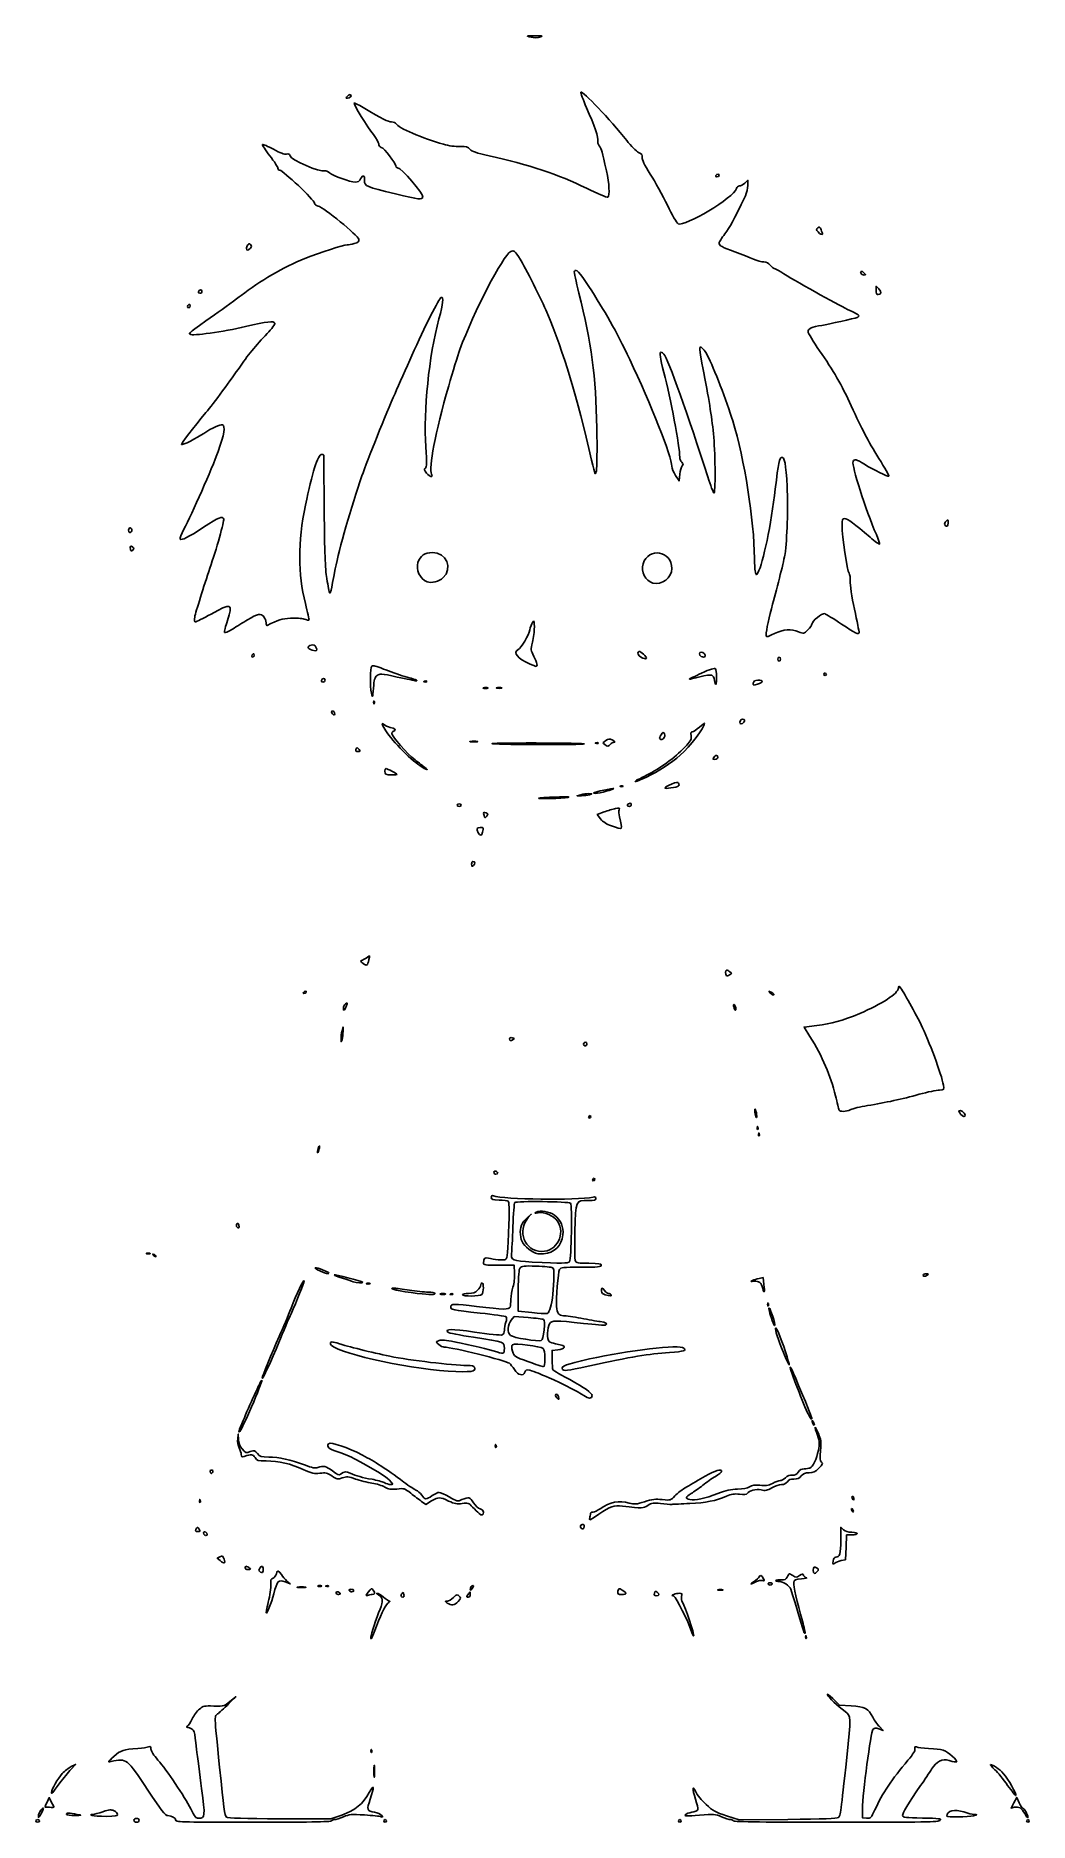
# Model space of a CAD drawing. Extents: x 61.4 to 117, y 125.4 to 225.4.
import ezdxf

# ---------------------------------------------------------------- set-up
doc = ezdxf.new("R2010")
doc.units = 0
doc.layers.add('Layer_1', color=7, linetype='CONTINUOUS')

msp = doc.modelspace()

# ---------------------------------------------------------------- linework, layer by layer
at = {"layer": 'Layer_1', "color": 7}
for points in [[(89.019193, 225.313554)], [(99.458213, 217.548388)], [(105.18171, 214.387868)], [(73.196874, 213.464349)], [(70.502134, 211.042328)], [(108.43214, 211.118118)], [(69.899304, 210.218438)], [(112.27345, 197.995856)], [(66.602544, 197.695815)], [(83.304973, 194.81361)], [(95.941683, 194.74221)], [(76.876684, 190.98973)], [(73.488634, 190.6589)], [(89.031993, 190.22414)], [(95.300823, 190.58247)], [(102.93765, 190.48012)], [(77.387994, 189.28519)], [(99.391503, 189.29758)], [(101.56032, 189.14633)], [(105.50163, 189.63768)], [(80.191463, 188.57552)], [(87.205873, 188.8824)], [(78.006134, 187.41565)], [(96.323943, 186.01989)], [(79.322633, 185.42548)], [(85.741753, 185.88095)], [(93.248233, 185.71148)], [(99.348103, 184.98594)], [(80.986863, 184.04292)], [(82.896273, 184.52324)], [(92.616283, 183.00358)], [(94.958833, 183.66033)], [(96.611793, 183.28184)], [(84.989863, 182.31224)], [(89.537863, 182.70531)], [(94.513183, 182.30424)], [(86.491523, 181.72662)], [(93.621223, 181.15021)], [(86.164543, 180.76907)], [(85.795603, 179.00678)], [(79.726263, 173.45288)], [(100.05193, 172.76882)], [(76.382254, 171.83659)], [(102.48879, 171.81204)], [(78.616554, 170.93395)], [(100.48357, 170.95755)], [(87.920083, 169.22918)], [(92.073263, 168.88017)], [(101.66483, 165.0334)], [(106.35258, 165.26204)], [(113.1565, 165.02445)], [(92.352123, 164.87773)], [(77.161794, 162.89981)], [(87.041093, 161.76206)], [(92.571943, 161.36143)], [(72.642294, 158.73064)], [(67.609804, 157.23434)], [(67.994504, 157.11257)], [(89.128893, 157.36935)], [(77.298014, 156.24366)], [(91.272253, 156.76452)], [(111.06911, 156.01373)], [(79.166043, 155.64436)], [(79.916863, 155.54932)], [(102.08903, 155.25404)], [(84.055903, 154.96533)], [(85.282943, 154.91492)], [(93.267873, 154.90677)], [(90.122063, 153.96682)], [(102.62218, 153.46639)], [(89.852343, 152.9466)], [(103.25038, 151.67435)], [(74.076214, 150.24324)], [(84.477123, 150.64435)], [(90.887033, 150.73924)], [(90.572023, 149.14221)], [(104.62321, 148.2472)], [(72.780814, 147.31449)], [(104.8879, 147.70181)], [(71.182844, 144.94904)], [(107.08678, 143.52356)], [(107.07363, 142.83268)], [(70.339744, 141.7106)], [(91.924853, 141.85099)], [(71.724684, 140.034)], [(73.122364, 139.64371)], [(73.982684, 139.39298)], [(76.070924, 138.55761)], [(77.206344, 138.62691)], [(78.213674, 138.21194)], [(78.946233, 138.35841)], [(80.013853, 138.27728)], [(81.840963, 138.04748)], [(85.582863, 138.12078)], [(85.722443, 138.45002)], [(93.982273, 138.32105)], [(96.030773, 138.21396)], [(99.586193, 138.40891)], [(101.60321, 138.87266)], [(102.38824, 138.72541)], [(74.297694, 137.11693)], [(84.436093, 137.6606)], [(98.100983, 136.0647)], [(104.3783, 136.06386)], [(80.154923, 135.74383)], [(80.326323, 128.24951)], [(62.280654, 127.06519)], [(115.79413, 127.45656)], [(61.401574, 125.46524)], [(64.568584, 125.77196)], [(66.895794, 125.50184)], [(80.887743, 125.46574)], [(97.370413, 125.46574)], [(112.38906, 125.74046)], [(116.74754, 125.87665)], [(116.85658, 125.46574)]]:
    msp.add_lwpolyline(points, close=True, dxfattribs=at)
for points in [[(78.855173, 221.994346), (78.855753, 221.994346)], [(101.08363, 217.121505), (101.25317, 217.280785), (101.25339, 216.993305)], [(107.58707, 212.058998), (107.58666, 212.059038)], [(108.43211, 211.118118), (108.43211, 211.354158), (108.58751, 211.198758)], [(97.444503, 200.826806), (97.406803, 200.461346), (97.205353, 200.770056)], [(66.705594, 196.62453), (66.705784, 196.62451)], [(102.27879, 191.85672), (102.27842, 191.85677)], [(98.633513, 190.63845), (98.633853, 190.6385)], [(83.144633, 189.24798), (83.144723, 189.24818)], [(80.307043, 188.0688), (80.307243, 188.0688)], [(86.474673, 188.88236), (86.474703, 188.88266)], [(100.81319, 186.95933), (100.81322, 186.95953)], [(86.967783, 185.74895), (86.967783, 185.74875)], [(92.741203, 185.80495), (92.741293, 185.80515)], [(94.133073, 183.3875), (94.133163, 183.3877)], [(91.949183, 182.84082), (91.692783, 182.84182), (91.912553, 182.89772), (91.912583, 182.89812)], [(93.017073, 181.54217), (92.828733, 181.78909), (93.213103, 181.93188)], [(104.72775, 169.3695), (104.40041, 169.8955), (105.11585, 169.9799)], [(78.485624, 169.23616), (78.486024, 169.23619)], [(78.543324, 169.67573), (78.599224, 169.8955), (78.600224, 169.6391)], [(101.77114, 164.26125), (101.77134, 164.26116)], [(101.84444, 163.89487), (101.84464, 163.89488)], [(88.920483, 159.23692), (89.128893, 159.42006), (88.968953, 159.23692)], [(88.198953, 156.12744), (88.176553, 156.56143), (87.315813, 156.56196)], [(82.755603, 154.99214), (82.755603, 154.99173)], [(88.404403, 155.1514), (88.396403, 153.99912), (89.165593, 153.91862)], [(101.88316, 155.82443), (102.11063, 155.87403), (102.15613, 155.49026)], [(84.609913, 154.9646), (84.609903, 154.9648)], [(102.35724, 154.3716), (102.35744, 154.37151)], [(88.956033, 153.63632), (88.185703, 153.68882), (88.016323, 153.49191)], [(89.897653, 151.3529), (89.898053, 151.3529)], [(90.624883, 151.83755), (90.300923, 151.80095), (90.300923, 151.29969)], [(92.082543, 149.26836), (92.082543, 149.26873)], [(72.702944, 146.84329), (72.731444, 147.1136), (72.743744, 146.81781)], [(87.119893, 146.45978), (87.120093, 146.4598)], [(70.563974, 143.38323), (70.564174, 143.38315)], [(83.557633, 143.37145), (83.234763, 143.18224), (82.995163, 143.35032)], [(86.213683, 142.67493), (86.213683, 142.67455)], [(92.416313, 142.47972), (92.415843, 142.47979)], [(70.811974, 141.51383), (70.811774, 141.51402)], [(106.45285, 141.17255), (106.45385, 141.89815), (106.60609, 141.76037)], [(107.07201, 141.47739), (106.78347, 141.47239), (106.74687, 140.77921), (106.71027, 140.08602), (106.47264, 140.03772)], [(71.724684, 140.03399), (71.556134, 140.17048), (71.709774, 140.25268)], [(106.02644, 140.01148), (106.02651, 140.01159)], [(104.91524, 139.49464), (104.91558, 139.49462)], [(75.462604, 138.89058), (75.649694, 138.72638), (75.364614, 138.84096)], [(77.650524, 138.62871), (77.650514, 138.62891)], [(104.48154, 135.7644), (104.48184, 135.76441)], [(106.00837, 132.31528), (106.38606, 131.94899), (107.04177, 131.90899)], [(108.61277, 130.74249), (108.82187, 130.52423), (108.59045, 130.61163)], [(80.160763, 129.39118), (80.160963, 129.39109)], [(63.387434, 128.50703), (63.635894, 128.63252), (63.372664, 128.34945)], [(61.914584, 126.25059), (61.914584, 126.2508)], [(62.035084, 126.51976), (62.155794, 126.77289), (62.291474, 126.50675)], [(107.6633, 126.16177), (107.6625, 125.64898), (107.90299, 125.62588)], [(116.16416, 126.22929), (115.98154, 126.18349), (116.14434, 126.48271), (116.30716, 126.78193), (116.43294, 126.48877)], [(61.547654, 125.73344), (61.548084, 125.73344)], [(63.123104, 125.83185), (63.123104, 125.83205)], [(69.239924, 125.49973), (69.239994, 125.49984)], [(75.037554, 125.58729), (77.920814, 125.57569), (78.534074, 125.79227)], [(100.0581, 125.75807), (100.76677, 125.53107), (103.4893, 125.55337)], [(100.44676, 125.46594), (100.44717, 125.46574)]]:
    msp.add_lwpolyline(points, dxfattribs=at)
for points in [[(89.019193, 225.313554), (88.821923, 225.355074), (88.889503, 225.368064), (89.312223, 225.369864)], [(89.678503, 225.313554), (89.458123, 225.242974), (89.354493, 225.242974), (89.019193, 225.313554)], [(89.312223, 225.369864), (89.688153, 225.371464), (89.803813, 225.353684), (89.678503, 225.313554)], [(78.853173, 221.870508), (78.741354, 221.870508), (78.741554, 221.880108), (78.855173, 221.994346)], [(79.025303, 222.072476), (79.097403, 222.000376), (78.986703, 221.870508), (78.853173, 221.870508)], [(78.855753, 221.994346), (78.923853, 222.062456), (79.000163, 222.097616), (79.025303, 222.072476)], [(92.226423, 221.342725), (92.024253, 221.797891), (91.880163, 222.191629), (91.906233, 222.217699)], [(91.906233, 222.217699), (92.002133, 222.313569), (93.565443, 220.663244), (94.473123, 219.508005)], [(80.296063, 219.835255), (79.978383, 220.237155), (79.169983, 221.568775), (79.215843, 221.614634)], [(79.215843, 221.614634), (79.230843, 221.629634), (79.456603, 221.51432), (79.717543, 221.358378)], [(79.717543, 221.358378), (80.847923, 220.682818), (81.107143, 220.551785), (81.313183, 220.551785)], [(92.856563, 219.493135), (92.910463, 219.633545), (92.663013, 220.359825), (92.226423, 221.342725)], [(81.313183, 220.551785), (81.437193, 220.551785), (81.549283, 220.505485), (81.572633, 220.444645)], [(81.572633, 220.444645), (81.653133, 220.234795), (83.073233, 219.617085), (84.214173, 219.295605)], [(74.502541, 218.651055), (74.254201, 218.971446), (74.071261, 219.253846), (74.096031, 219.278616)], [(74.096031, 219.278616), (74.120731, 219.303416), (74.393321, 219.185216), (74.701651, 219.015966)], [(74.701651, 219.015966), (75.086321, 218.804856), (75.314711, 218.721466), (75.429461, 218.750265)], [(80.594863, 219.313515), (80.594863, 219.392615), (80.460403, 219.627355), (80.296063, 219.835255)], [(80.738093, 219.124325), (80.659293, 219.149325), (80.594863, 219.234465), (80.594863, 219.313515)], [(81.547193, 218.090435), (81.547193, 218.246725), (80.900823, 219.072675), (80.738093, 219.124325)], [(84.214173, 219.295605), (84.506203, 219.213305), (84.899793, 219.159545), (85.145123, 219.168395)], [(85.145123, 219.168395), (85.506803, 219.181395), (85.589833, 219.159395), (85.702273, 219.020565)], [(85.702273, 219.020565), (85.804973, 218.893735), (86.046303, 218.811075), (86.785873, 218.649415)], [(92.940363, 219.204115), (92.872863, 219.307185), (92.835123, 219.437245), (92.856563, 219.493135)], [(93.341393, 217.808095), (93.092293, 218.922425), (93.066813, 219.011125), (92.940363, 219.204115)], [(94.473123, 219.508005), (94.712753, 219.203015), (95.013583, 218.903525), (95.141643, 218.842455)], [(74.954091, 217.954916), (74.954091, 218.017416), (74.750891, 218.330656), (74.502541, 218.651055)], [(75.429461, 218.750265), (75.553711, 218.781465), (75.606111, 218.756265), (75.633391, 218.651865)], [(75.633391, 218.651865), (75.694091, 218.419715), (77.327791, 217.707485), (77.578721, 217.803775)], [(81.645893, 217.987815), (81.591593, 217.987815), (81.547193, 218.034015), (81.547193, 218.090435)], [(83.059363, 216.340365), (83.125563, 216.512975), (81.860223, 217.987815), (81.645893, 217.987815)], [(86.785873, 218.649415), (88.940233, 218.178515), (90.688703, 217.596635), (92.221483, 216.840505)], [(95.141643, 218.842455), (95.325133, 218.754955), (95.367713, 218.695325), (95.342583, 218.561075)], [(95.342583, 218.561075), (95.320283, 218.442075), (95.456913, 218.158845), (95.795693, 217.621525)], [(75.070101, 217.841316), (75.006301, 217.841316), (74.954091, 217.892416), (74.954091, 217.954916)], [(77.005271, 216.006046), (77.005271, 216.158936), (75.231311, 217.841316), (75.070101, 217.841316)], [(77.578721, 217.803775), (77.638421, 217.826675), (77.756401, 217.782175), (77.840791, 217.704775)], [(77.840791, 217.704775), (78.031871, 217.529615), (78.990273, 217.181995), (79.282153, 217.181995)], [(79.282153, 217.181995), (79.443093, 217.181995), (79.520893, 217.229795), (79.583433, 217.367025)], [(79.583433, 217.367025), (79.696483, 217.615155), (79.830253, 217.552295), (79.806573, 217.262165)], [(79.806573, 217.262165), (79.782073, 216.961415), (79.893473, 216.913705), (81.528313, 216.525055)], [(93.411893, 216.337805), (93.533183, 216.412805), (93.500393, 217.096795), (93.341393, 217.808095)], [(95.795693, 217.621525), (96.062443, 217.198475), (96.491593, 216.417435), (96.749373, 215.885885)], [(99.527113, 217.475088), (99.464313, 217.475088), (99.433313, 217.508088), (99.458213, 217.548388)], [(99.458213, 217.548388), (99.483113, 217.588688), (99.534513, 217.621688), (99.572423, 217.621688)], [(99.641323, 217.548388), (99.641323, 217.508088), (99.589923, 217.475088), (99.527113, 217.475088)], [(99.572423, 217.621688), (99.610323, 217.621688), (99.641323, 217.588688), (99.641323, 217.548388)], [(100.61454, 216.813585), (100.63594, 216.895285), (100.71204, 216.962225), (100.78374, 216.962225)], [(100.78374, 216.962225), (100.85544, 216.962225), (100.99037, 217.033925), (101.08363, 217.121505)], [(101.25339, 216.993305), (101.25354, 216.835195), (101.19069, 216.573965), (101.11372, 216.412805)], [(77.206721, 215.838276), (77.083131, 215.864876), (77.005271, 215.929776), (77.005271, 216.006046)], [(81.528313, 216.525055), (82.920373, 216.194125), (82.999573, 216.184565), (83.059363, 216.340365)], [(92.221483, 216.840505), (92.834373, 216.538155), (93.370053, 216.311945), (93.411893, 216.337805)], [(97.352053, 214.847716), (97.714983, 214.653475), (100.48636, 216.323425), (100.61454, 216.813585)], [(101.11372, 216.412805), (100.4368, 214.994746), (100.26391, 214.672806), (99.973613, 214.289805)], [(79.482153, 213.981726), (79.453853, 214.180595), (77.499521, 215.775156), (77.206721, 215.838276)], [(96.749373, 215.885885), (97.007153, 215.354325), (97.278353, 214.887155), (97.352053, 214.847716)], [(79.225753, 213.744046), (79.453073, 213.807146), (79.500713, 213.851336), (79.482153, 213.981726)], [(99.973613, 214.289805), (99.790963, 214.048855), (99.641543, 213.813896), (99.641543, 213.767676)], [(105.18172, 214.387868), (105.07247, 214.508568), (105.07106, 214.534198), (105.16912, 214.615598)], [(105.16912, 214.615598), (105.26172, 214.692398), (105.29173, 214.675498), (105.3541, 214.511448)], [(105.4286, 214.283718), (105.4286, 214.206618), (105.29454, 214.263218), (105.18171, 214.387868)], [(105.3541, 214.511448), (105.3951, 214.403718), (105.4286, 214.301238), (105.4286, 214.283718)], [(73.418094, 213.485749), (73.304904, 213.349358), (73.195334, 213.338748), (73.196874, 213.464349)], [(73.196954, 213.464348), (73.19751, 213.514748), (73.229154, 213.605088), (73.267154, 213.665188)], [(73.267154, 213.665188), (73.320854, 213.750088), (73.355754, 213.754888), (73.424094, 213.686588)], [(73.424094, 213.686588), (73.492394, 213.618288), (73.491094, 213.573589), (73.418094, 213.485749)], [(76.455851, 212.899877), (77.345711, 213.255087), (78.617151, 213.665397), (78.830291, 213.666146)], [(78.830291, 213.666146), (78.894291, 213.666367), (79.072203, 213.701446), (79.225753, 213.744046)], [(87.984413, 213.294626), (87.535833, 213.054557), (85.912133, 209.924167), (85.137113, 207.805207)], [(88.518163, 212.859886), (88.217693, 213.333187), (88.153753, 213.385267), (87.984413, 213.294626)], [(99.641543, 213.767676), (99.641543, 213.627226), (99.798833, 213.539256), (100.52257, 213.274956)], [(100.52257, 213.274956), (100.90426, 213.135575), (101.37586, 212.952186), (101.57059, 212.867446)], [(72.902911, 210.842677), (73.910541, 211.635746), (75.290221, 212.434596), (76.455851, 212.899877)], [(90.005203, 209.893016), (89.748663, 210.507587), (88.762783, 212.474567), (88.518163, 212.859886)], [(91.544083, 212.196987), (91.520183, 212.158287), (91.632483, 211.607507), (91.793683, 210.973146)], [(92.355263, 211.341527), (91.820753, 212.154366), (91.637303, 212.347826), (91.544083, 212.196987)], [(101.57059, 212.867446), (101.76531, 212.782746), (102.02429, 212.713355), (102.14609, 212.713355)], [(102.14609, 212.713355), (102.29507, 212.713355), (102.41472, 212.653455), (102.51162, 212.530216)], [(102.51162, 212.530216), (102.59082, 212.429486), (102.68691, 212.347076), (102.72507, 212.347076)], [(102.72507, 212.347076), (102.76327, 212.347076), (102.93391, 212.258976), (103.10435, 212.151375)], [(103.10435, 212.151375), (103.82544, 211.695996), (106.24768, 210.338395), (106.83897, 210.058225)], [(107.58666, 212.059038), (107.50076, 212.198028), (107.62606, 212.232328), (107.75362, 212.104738)], [(107.75662, 211.980898), (107.68992, 211.980898), (107.61363, 212.016098), (107.58707, 212.058998)], [(107.75362, 212.104738), (107.86782, 211.990538), (107.86802, 211.980898), (107.75662, 211.980898)], [(70.589134, 210.955328), (70.525334, 210.955328), (70.486194, 210.994528), (70.502134, 211.042328)], [(70.502144, 211.042318), (70.547444, 211.178148), (70.705124, 211.200678), (70.705124, 211.071318)], [(70.705124, 211.071318), (70.705124, 211.007518), (70.652924, 210.955328), (70.589134, 210.955328)], [(91.793683, 210.973146), (92.506723, 208.167607), (92.751583, 206.333686), (92.803533, 203.409826)], [(94.640433, 207.257186), (93.891213, 208.831936), (93.239173, 209.997346), (92.355263, 211.341527)], [(108.53771, 210.882068), (108.46761, 210.882068), (108.43214, 210.961468), (108.43214, 211.118118)], [(108.58751, 211.198758), (108.74781, 211.038458), (108.72319, 210.882068), (108.53771, 210.882068)], [(69.899304, 210.218438), (69.899304, 210.256338), (69.932304, 210.307738), (69.972604, 210.332648)], [(69.972604, 210.149538), (69.932304, 210.149538), (69.899304, 210.180538), (69.899304, 210.218438)], [(69.972604, 210.332648), (70.012904, 210.357548), (70.045904, 210.326648), (70.045904, 210.263748)], [(70.045904, 210.263748), (70.045904, 210.200948), (70.012904, 210.149538), (69.972604, 210.149538)], [(71.401161, 209.747306), (71.965231, 210.143637), (72.641021, 210.636556), (72.902911, 210.842677)], [(84.092473, 210.719817), (83.976273, 210.684417), (83.170543, 209.090516), (82.452483, 207.475607)], [(83.967933, 209.526786), (84.202243, 210.401366), (84.240193, 210.764826), (84.092473, 210.719817)], [(106.83897, 210.058225), (107.19151, 209.891186), (107.47996, 209.731506), (107.47996, 209.703386)], [(70.038671, 208.662267), (69.963171, 208.737767), (69.954471, 208.730867), (71.401161, 209.747306)], [(73.136001, 209.092976), (71.919771, 208.805896), (70.142221, 208.558717), (70.038671, 208.662267)], [(74.787581, 209.288087), (74.739181, 209.425026), (74.346031, 209.378587), (73.136001, 209.092976)], [(74.349911, 208.702037), (74.608561, 208.973667), (74.805521, 209.237396), (74.787581, 209.288087)], [(83.232493, 202.373306), (83.091743, 204.366026), (83.407093, 207.433397), (83.967933, 209.526786)], [(92.510553, 201.615046), (91.686423, 205.221336), (90.977373, 207.564117), (90.005203, 209.893016)], [(105.39215, 209.164075), (104.84037, 209.074375), (104.62296, 208.975945), (104.62296, 208.815775)], [(107.36303, 209.607386), (107.21262, 209.549686), (105.775, 209.226305), (105.39215, 209.164075)], [(107.47996, 209.703386), (107.47996, 209.675286), (107.42736, 209.632086), (107.36303, 209.607386)], [(72.818061, 206.831746), (73.205671, 207.407686), (73.748401, 208.070336), (74.349911, 208.702037)], [(99.004283, 207.452647), (98.813763, 207.817066), (98.641983, 208.002576), (98.565713, 207.926307)], [(104.62296, 208.815775), (104.62296, 208.733175), (104.91358, 208.249516), (105.26876, 207.740926)], [(82.452483, 207.475607), (82.147933, 206.790666), (81.722913, 205.834667), (81.507983, 205.351177)], [(85.137113, 207.805207), (85.011853, 207.462736), (84.731263, 206.554336), (84.513573, 205.786536)], [(97.003893, 201.278226), (97.003893, 201.780446), (95.814113, 204.790296), (94.640433, 207.257186)], [(96.408853, 207.658696), (96.297703, 207.658696), (96.337853, 207.355056), (96.559093, 206.523226)], [(96.557033, 207.557617), (96.510933, 207.613217), (96.444213, 207.658696), (96.408853, 207.658696)], [(99.015663, 200.680897), (97.931433, 204.092317), (96.795023, 207.270856), (96.557033, 207.557617)], [(98.565713, 207.926307), (98.540213, 207.900807), (98.639713, 207.261557), (98.786683, 206.505676)], [(100.40838, 203.823127), (100.08554, 204.883126), (99.339663, 206.811187), (99.004283, 207.452647)], [(105.26876, 207.740926), (106.02909, 206.652196), (106.51528, 205.805016), (107.04133, 204.652205)], [(70.927341, 204.288936), (71.325501, 204.762866), (72.381501, 206.183077), (72.818061, 206.831746)], [(96.559093, 206.523226), (96.925253, 205.146386), (97.443413, 202.366816), (97.443413, 201.779447)], [(98.786683, 206.505676), (99.120083, 204.791316), (99.247003, 203.970066), (99.344403, 202.897036)], [(81.507983, 205.351177), (81.013893, 204.239656), (79.955063, 201.601236), (79.655873, 200.736026)], [(84.513573, 205.786536), (83.755813, 203.113846), (83.388373, 201.208996), (83.557003, 200.827546)], [(69.553321, 202.486176), (69.516421, 202.523076), (70.226961, 203.455276), (70.927341, 204.288936)], [(107.04133, 204.652205), (107.64864, 203.321295), (107.95413, 202.741925), (108.58763, 201.719575)], [(70.815111, 203.116546), (70.423171, 202.849037), (69.601141, 202.438356), (69.553321, 202.486176)], [(71.847801, 203.600416), (71.734241, 203.644016), (71.267371, 203.425236), (70.815111, 203.116546)], [(71.612451, 202.112296), (71.959311, 203.073226), (72.031541, 203.529906), (71.847801, 203.600416)], [(92.803533, 203.409826), (92.823933, 202.261536), (92.811533, 201.190167), (92.776033, 201.028996)], [(101.62344, 196.12084), (101.60424, 198.266265), (101.07063, 201.648787), (100.40838, 203.823127)], [(69.692361, 197.752926), (70.147951, 198.611928), (71.261681, 201.140546), (71.612451, 202.112296)], [(83.206593, 201.174936), (83.295993, 201.240336), (83.299893, 201.418906), (83.232493, 202.373306)], [(99.344403, 202.897036), (99.438903, 201.856286), (99.446343, 199.722936), (99.355303, 199.779186)], [(77.404161, 201.944716), (77.198821, 201.944716), (76.858851, 200.881196), (76.497811, 199.109456)], [(77.520261, 201.889816), (77.519261, 201.920016), (77.466661, 201.944716), (77.404161, 201.944716)], [(77.546961, 198.794736), (77.533661, 200.466816), (77.521561, 201.859596), (77.520261, 201.889816)], [(83.272993, 200.898746), (83.128423, 201.066816), (83.118013, 201.110146), (83.206593, 201.174936)], [(92.776033, 201.028996), (92.713133, 200.743676), (92.706133, 200.759066), (92.510553, 201.615046)], [(97.205353, 200.770056), (97.094553, 200.939856), (97.003893, 201.168536), (97.003893, 201.278226)], [(97.443413, 201.779447), (97.443413, 201.678746), (97.493313, 201.554986), (97.554203, 201.504416)], [(97.573603, 201.302367), (97.523303, 201.241767), (97.465253, 201.027806), (97.444503, 200.826806)], [(97.554203, 201.504416), (97.643803, 201.430116), (97.647503, 201.391367), (97.573603, 201.302367)], [(103.13975, 201.780096), (103.01244, 201.737696), (102.96484, 201.495726), (102.79022, 200.003416)], [(103.45103, 200.128736), (103.38823, 201.401867), (103.30645, 201.835656), (103.13975, 201.780096)], [(107.14018, 201.541805), (107.05438, 201.318255), (107.84157, 198.854155), (108.44696, 197.451086)], [(107.77299, 201.394565), (107.32914, 201.677095), (107.20333, 201.706365), (107.14018, 201.541805)], [(109.14375, 200.727056), (109.09415, 200.677456), (108.26606, 201.080685), (107.77299, 201.394565)], [(108.58763, 201.719575), (108.91349, 201.193686), (109.16375, 200.747045), (109.14375, 200.727056)], [(79.655873, 200.736026), (79.058053, 199.007266), (78.374041, 196.62244), (78.166781, 195.54424)], [(83.557003, 200.827546), (83.645403, 200.627616), (83.467903, 200.672076), (83.272993, 200.898746)], [(99.355303, 199.779186), (99.319003, 199.801586), (99.166143, 200.207396), (99.015663, 200.680897)], [(102.79022, 200.003416), (102.56058, 198.040936), (102.10971, 195.86448), (101.81934, 195.31665)], [(103.33507, 196.37599), (103.45387, 197.167197), (103.50905, 198.952756), (103.45103, 200.128736)], [(76.497811, 199.109456), (76.067151, 196.99599), (76.066101, 195.26403), (76.494811, 193.59623)], [(71.922431, 198.322876), (71.850331, 198.510785), (71.671421, 198.438147), (70.798431, 197.866536)], [(71.146721, 195.57145), (71.500211, 196.60084), (71.958901, 198.227837), (71.922431, 198.322876)], [(77.690891, 194.99162), (77.598191, 195.58294), (77.565771, 196.43862), (77.546961, 198.794736)], [(106.66756, 198.355114), (106.54676, 198.355114), (106.52763, 198.299914), (106.52763, 197.951646)], [(108.09176, 197.310436), (107.22872, 198.049796), (106.81249, 198.355114), (106.66756, 198.355114)], [(112.27349, 197.995877), (112.24619, 198.040077), (112.27749, 198.129507), (112.34239, 198.194706)], [(112.46093, 198.114406), (112.46093, 197.912097), (112.36333, 197.850386), (112.27345, 197.995856)], [(112.34239, 198.194706), (112.45162, 198.303947), (112.46093, 198.297636), (112.46093, 198.114406)], [(66.602544, 197.695815), (66.602544, 197.790215), (66.639644, 197.842175), (66.694144, 197.824016)], [(66.694144, 197.567617), (66.639644, 197.549417), (66.602544, 197.601417), (66.602544, 197.695815)], [(66.694144, 197.824016), (66.744544, 197.807216), (66.785744, 197.749516), (66.785744, 197.695815)], [(66.785744, 197.695815), (66.785744, 197.642115), (66.744544, 197.584407), (66.694144, 197.567617)], [(69.484971, 197.206815), (69.455371, 197.236415), (69.548771, 197.482128), (69.692361, 197.752926)], [(70.798431, 197.866536), (69.904241, 197.281047), (69.575741, 197.116048), (69.484971, 197.206815)], [(106.52763, 197.951646), (106.52763, 197.372875), (106.81439, 195.41084), (106.9171, 195.28683)], [(108.62843, 196.9152), (108.60933, 196.8961), (108.36781, 197.073935), (108.09176, 197.310436)], [(108.44696, 197.451086), (108.56589, 197.175467), (108.64755, 196.93432), (108.62843, 196.9152)], [(66.705784, 196.62451), (66.643684, 196.78625), (66.726284, 196.86882), (66.838184, 196.75692)], [(66.839184, 196.58473), (66.773984, 196.51953), (66.742284, 196.52903), (66.705594, 196.62453)], [(66.838184, 196.75692), (66.904284, 196.69082), (66.904484, 196.6499), (66.839184, 196.58473)], [(82.791803, 195.8999), (82.913483, 196.2686), (83.179793, 196.45046), (83.598003, 196.45046)], [(83.598003, 196.45046), (84.393553, 196.45046), (84.759613, 195.5734), (84.191313, 195.02892)], [(95.388703, 195.81704), (95.701233, 196.76401), (97.002633, 196.55045), (97.003623, 195.55203)], [(101.68594, 195.31665), (101.65484, 195.39635), (101.62664, 195.75822), (101.62344, 196.12084)], [(102.63806, 193.55687), (102.91348, 194.54294), (103.28618, 196.05035), (103.33507, 196.37599)], [(70.300141, 192.84265), (70.346841, 193.09559), (70.817931, 194.61395), (71.146721, 195.57145)], [(77.845551, 194.19363), (77.826351, 194.21283), (77.756751, 194.57198), (77.690891, 194.99162)], [(78.166781, 195.54424), (77.911371, 194.21552), (77.894521, 194.14467), (77.845551, 194.19363)], [(83.304973, 194.81361), (82.900013, 194.97527), (82.656653, 195.49041), (82.791803, 195.8999)], [(84.191313, 195.02892), (83.981073, 194.8275), (83.539113, 194.72014), (83.304973, 194.81361)], [(95.941683, 194.74221), (95.532323, 194.84843), (95.250083, 195.39702), (95.388703, 195.81704)], [(97.003623, 195.55203), (97.004153, 195.05093), (96.432333, 194.61489), (95.941683, 194.74221)], [(101.81934, 195.31665), (101.74284, 195.17232), (101.74234, 195.17232), (101.68594, 195.31665)], [(106.9171, 195.28683), (106.9648, 195.22923), (106.9938, 195.03075), (106.9815, 194.84567)], [(106.9815, 194.84567), (106.9689, 194.65477), (107.0719, 193.97759), (107.21958, 193.28062)], [(71.212191, 193.00748), (70.778401, 192.76573), (70.384311, 192.56794), (70.336441, 192.56794)], [(72.134551, 192.6436), (72.453561, 193.60152), (72.350861, 193.64204), (71.212191, 193.00748)], [(74.160651, 192.86389), (73.993891, 193.06983), (73.828911, 193.03662), (73.250901, 192.68076)], [(76.494811, 193.59623), (76.621121, 193.10449), (76.710581, 192.68828), (76.693631, 192.67133)], [(102.27842, 191.85677), (102.27848, 192.06605), (102.4559, 192.90469), (102.63806, 193.55687)], [(105.55531, 193.03022), (105.40544, 193.08462), (104.8427, 192.62028), (104.8427, 192.44222)], [(106.49704, 192.44584), (106.0505, 192.74134), (105.62673, 193.00431), (105.55531, 193.03022)], [(107.21958, 193.28062), (107.36278, 192.60492), (107.47993, 192.01979), (107.47993, 191.98033)], [(70.336441, 192.56794), (70.275641, 192.56794), (70.264741, 192.65084), (70.300141, 192.84265)], [(71.963581, 191.97959), (71.949781, 192.02099), (72.026681, 192.3198), (72.134551, 192.6436)], [(72.409181, 192.16287), (72.177901, 192.02066), (71.977381, 191.93819), (71.963581, 191.97959)], [(73.250901, 192.68076), (73.019231, 192.53812), (72.640451, 192.30507), (72.409181, 192.16287)], [(74.294801, 192.51709), (74.294801, 192.61669), (74.234401, 192.77277), (74.160651, 192.86389)], [(74.349801, 192.36412), (74.319601, 192.34862), (74.294801, 192.41752), (74.294801, 192.51709)], [(75.666301, 192.77393), (75.191771, 192.74743), (74.952041, 192.67277), (74.349801, 192.36412)], [(76.429061, 192.72203), (76.300501, 192.76683), (75.957251, 192.79023), (75.666301, 192.77393)], [(76.693631, 192.67133), (76.676731, 192.65443), (76.557631, 192.67733), (76.429061, 192.72203)], [(88.389473, 191.00759), (88.579473, 191.11558), (89.004573, 191.82639), (89.053953, 192.11869)], [(89.053953, 192.11869), (89.080853, 192.27776), (89.148853, 192.46863), (89.205073, 192.54286)], [(89.307053, 192.2749), (89.306903, 192.0533), (89.258853, 191.6742), (89.200373, 191.43246)], [(89.205073, 192.54286), (89.296573, 192.66357), (89.307303, 192.63526), (89.307053, 192.2749)], [(104.09728, 192.01505), (103.66498, 192.18803), (103.25497, 192.15686), (102.73658, 191.91162)], [(104.61155, 192.11769), (104.3831, 191.9043), (104.37709, 191.9031), (104.09728, 192.01505)], [(104.8427, 192.44222), (104.8427, 192.38252), (104.73868, 192.23647), (104.61155, 192.11769)], [(107.47993, 191.98033), (107.47993, 191.83185), (107.28626, 191.92363), (106.49704, 192.44584)], [(76.876734, 190.98973), (76.592634, 191.07333), (76.565364, 191.2182), (76.824334, 191.26772)], [(76.824334, 191.26772), (76.956734, 191.29302), (77.031724, 191.26272), (77.085484, 191.16231)], [(77.085484, 191.16231), (77.196404, 190.95506), (77.143384, 190.91122), (76.876684, 190.98973)], [(89.031953, 190.22414), (88.371283, 190.52396), (88.106543, 190.84679), (88.389473, 191.00759)], [(89.200373, 191.43246), (89.096873, 191.00489), (89.098933, 190.98326), (89.276273, 190.63819)], [(95.154623, 190.90862), (95.240423, 190.96172), (95.639943, 190.58769), (95.566853, 190.52267)], [(102.73658, 191.91162), (102.28097, 191.69608), (102.27874, 191.69581), (102.27879, 191.85672)], [(73.488634, 190.6589), (73.488634, 190.6968), (73.521634, 190.7482), (73.561934, 190.77311)], [(73.561934, 190.59), (73.521634, 190.59), (73.488634, 190.621), (73.488634, 190.6589)], [(73.561934, 190.77311), (73.602234, 190.79801), (73.635234, 190.76711), (73.635234, 190.70421)], [(73.635234, 190.70421), (73.635234, 190.64141), (73.602234, 190.59), (73.561934, 190.59)], [(80.191453, 188.57549), (80.099853, 188.9829), (80.112053, 189.99036), (80.209753, 190.08809)], [(80.209753, 190.08809), (80.268453, 190.14679), (80.446353, 190.10359), (80.863693, 189.92897)], [(89.403603, 190.07882), (89.373403, 190.07961), (89.206163, 190.14512), (89.031993, 190.22414)], [(89.276273, 190.63819), (89.459123, 190.28232), (89.506133, 190.07582), (89.403603, 190.07882)], [(95.300823, 190.5825), (95.105413, 190.69644), (95.041603, 190.83877), (95.154623, 190.90862)], [(95.566853, 190.52267), (95.531253, 190.49097), (95.411543, 190.51767), (95.300823, 190.58247)], [(98.633853, 190.6385), (98.509763, 190.6886), (98.517193, 190.88301), (98.642853, 190.88301)], [(98.858743, 190.63818), (98.805043, 190.58448), (98.767243, 190.58448), (98.633513, 190.63845)], [(98.642853, 190.88301), (98.767103, 190.88301), (98.924773, 190.70421), (98.858743, 190.63818)], [(98.664313, 189.70127), (99.155863, 189.92443), (99.385943, 189.99546), (99.440503, 189.9409)], [(102.93765, 190.48012), (102.93765, 190.54052), (102.97065, 190.59001), (103.01095, 190.59001)], [(103.01095, 190.37024), (102.97065, 190.37024), (102.93765, 190.41964), (102.93765, 190.48012)], [(103.01095, 190.59001), (103.05125, 190.59001), (103.08425, 190.54051), (103.08425, 190.48012)], [(103.08425, 190.48012), (103.08425, 190.41972), (103.05125, 190.37024), (103.01095, 190.37024)], [(77.474994, 189.19819), (77.411194, 189.19819), (77.372054, 189.23729), (77.387994, 189.28519)], [(77.388004, 189.28518), (77.433304, 189.42102), (77.590984, 189.44354), (77.590984, 189.31418)], [(77.590984, 189.31418), (77.590984, 189.25038), (77.538784, 189.19819), (77.474994, 189.19819)], [(80.503363, 189.56473), (80.376133, 189.46171), (80.338273, 189.32921), (80.302013, 188.86018)], [(81.634553, 189.48343), (80.704493, 189.68209), (80.652903, 189.6858), (80.503363, 189.56473)], [(80.863693, 189.92897), (81.178983, 189.79707), (81.713453, 189.61261), (82.051403, 189.51904)], [(82.676203, 189.27336), (82.639303, 189.27436), (82.170523, 189.36896), (81.634553, 189.48343)], [(82.051403, 189.51904), (82.608403, 189.36483), (82.854023, 189.26825), (82.676203, 189.27336)], [(83.188933, 189.20368), (83.103633, 189.20768), (83.086233, 189.22458), (83.144633, 189.24798)], [(83.144723, 189.24818), (83.197623, 189.26938), (83.260793, 189.26678), (83.285133, 189.24218)], [(83.285133, 189.24218), (83.309433, 189.21788), (83.266233, 189.20048), (83.188933, 189.20368)], [(97.985463, 189.3643), (97.974563, 189.3752), (98.280053, 189.52683), (98.664313, 189.70127)], [(98.567893, 189.48839), (98.258443, 189.40929), (97.996353, 189.35341), (97.985463, 189.3643)], [(99.237313, 189.5913), (99.178613, 189.6138), (98.877333, 189.5675), (98.567893, 189.48839)], [(99.391533, 189.29758), (99.365433, 189.43658), (99.296033, 189.56876), (99.237313, 189.5913)], [(99.464903, 189.07083), (99.450603, 189.05653), (99.417603, 189.15853), (99.391503, 189.29758)], [(99.440503, 189.9409), (99.509603, 189.8718), (99.530303, 189.13615), (99.464903, 189.07083)], [(101.7984, 189.07933), (101.55675, 189.00373), (101.53976, 189.00843), (101.56032, 189.14633)], [(101.56028, 189.14629), (101.57708, 189.25861), (101.64028, 189.29632), (101.8205, 189.30138)], [(101.8205, 189.30138), (102.13678, 189.31038), (102.12391, 189.18122), (101.7984, 189.07933)], [(105.50163, 189.63768), (105.50163, 189.67798), (105.53463, 189.71098), (105.57493, 189.71098)], [(105.57493, 189.56438), (105.53463, 189.56438), (105.50163, 189.59738), (105.50163, 189.63768)], [(105.57493, 189.71098), (105.61523, 189.71098), (105.64823, 189.67798), (105.64823, 189.63768)], [(105.64823, 189.63768), (105.64823, 189.59738), (105.61523, 189.56438), (105.57493, 189.56438)], [(80.302013, 188.86018), (80.259313, 188.30791), (80.254413, 188.29539), (80.191463, 188.57552)], [(80.345543, 187.9727), (80.321243, 187.9484), (80.303843, 187.9916), (80.307043, 188.0688)], [(80.307243, 188.0688), (80.311243, 188.1541), (80.328143, 188.1715), (80.351543, 188.1131)], [(80.351543, 188.1131), (80.372743, 188.0602), (80.370143, 187.99704), (80.345543, 187.9727)], [(86.564873, 188.84586), (86.444003, 188.84686), (86.403423, 188.86376), (86.474673, 188.88236)], [(86.474703, 188.88266), (86.546003, 188.90126), (86.644873, 188.90006), (86.694473, 188.87966)], [(86.694473, 188.87966), (86.744073, 188.85956), (86.685473, 188.84436), (86.564873, 188.84586)], [(87.334073, 188.8489), (87.193053, 188.8489), (87.135363, 188.864), (87.205873, 188.8824)], [(87.205873, 188.8824), (87.276373, 188.9008), (87.391753, 188.9008), (87.462263, 188.8824)], [(87.462263, 188.8824), (87.532763, 188.864), (87.475063, 188.8489), (87.334073, 188.8489)], [(78.006104, 187.4156), (77.936104, 187.4856), (77.945904, 187.58653), (78.022704, 187.58653)], [(78.130294, 187.47665), (78.173094, 187.36499), (78.095094, 187.32662), (78.006134, 187.41565)], [(78.022704, 187.58653), (78.058704, 187.58653), (78.107104, 187.53713), (78.130294, 187.47665)], [(100.81322, 186.95953), (100.81322, 187.09083), (100.93426, 187.17139), (101.03655, 187.10817)], [(101.03655, 187.10817), (101.08905, 187.07577), (101.08625, 187.02797), (101.02755, 186.95733)], [(80.930353, 186.56095), (80.760503, 186.88166), (80.746553, 186.93788), (80.861953, 186.83653)], [(80.861953, 186.83653), (80.941753, 186.76653), (81.112633, 186.68807), (81.241773, 186.66224)], [(82.896313, 184.52324), (82.356763, 184.87231), (81.177123, 186.095), (80.930353, 186.56095)], [(81.241773, 186.66224), (81.511673, 186.60824), (81.595203, 186.52194), (81.436473, 186.46104)], [(81.436473, 186.46104), (81.376273, 186.43794), (81.327013, 186.37354), (81.327013, 186.31803)], [(81.327013, 186.31803), (81.327013, 186.16468), (82.207103, 185.17095), (82.636533, 184.83942)], [(93.303703, 185.93104), (93.469573, 186.03972), (93.509473, 186.04098), (93.689603, 185.94324)], [(96.323983, 186.01992), (96.299183, 186.04472), (96.331983, 186.14616), (96.397183, 186.24543)], [(96.582293, 186.30643), (96.680193, 186.13154), (96.458333, 185.8855), (96.323943, 186.01989)], [(96.397183, 186.24543), (96.500593, 186.40325), (96.523833, 186.41092), (96.582293, 186.30643)], [(98.835313, 186.89548), (98.835313, 186.66063), (98.012283, 185.57959), (97.470253, 185.10247)], [(97.835493, 185.67802), (98.067073, 185.93557), (98.110093, 186.02971), (98.075403, 186.20313)], [(98.075403, 186.20313), (98.044103, 186.35947), (98.061203, 186.41442), (98.141003, 186.41442)], [(98.141003, 186.41442), (98.200303, 186.41442), (98.380803, 186.53364), (98.542083, 186.67935)], [(98.542083, 186.67935), (98.703363, 186.82505), (98.835313, 186.92231), (98.835313, 186.89548)], [(101.02755, 186.95733), (100.91686, 186.82396), (100.81319, 186.82503), (100.81319, 186.95933)], [(79.433653, 185.31559), (79.327583, 185.31559), (79.293433, 185.34939), (79.322633, 185.42548)], [(79.322643, 185.42548), (79.345843, 185.48588), (79.373743, 185.53536), (79.384643, 185.53536)], [(79.384643, 185.53536), (79.395543, 185.53536), (79.445543, 185.48586), (79.495653, 185.42548)], [(79.495653, 185.42548), (79.571753, 185.33378), (79.561553, 185.31559), (79.433653, 185.31559)], [(85.905573, 185.84935), (85.704113, 185.84988), (85.630393, 185.86415), (85.741753, 185.88095)], [(85.741753, 185.88095), (85.853103, 185.89775), (86.017933, 185.89735), (86.108033, 185.87995)], [(86.108033, 185.87995), (86.198133, 185.86255), (86.107033, 185.84875), (85.905573, 185.84935)], [(86.967783, 185.74875), (86.746183, 185.77245), (87.840893, 185.79175), (89.400463, 185.79175)], [(92.110943, 185.74195), (91.960193, 185.68195), (87.538903, 185.68775), (86.967783, 185.74895)], [(89.400463, 185.79175), (90.960033, 185.79175), (92.179753, 185.76935), (92.110943, 185.74195)], [(92.785503, 185.76065), (92.700203, 185.76465), (92.682813, 185.78155), (92.741203, 185.80495)], [(92.741293, 185.80515), (92.794193, 185.82635), (92.857363, 185.82375), (92.881703, 185.79915)], [(92.881703, 185.79915), (92.906003, 185.77485), (92.862803, 185.75755), (92.785503, 185.76065)], [(93.248203, 185.71155), (93.126863, 185.80365), (93.130363, 185.81747), (93.303703, 185.93104)], [(93.560883, 185.71848), (93.450663, 185.58568), (93.415133, 185.58489), (93.248233, 185.71148)], [(93.771303, 185.8313), (93.705703, 185.8293), (93.611043, 185.7789), (93.560883, 185.71848)], [(93.689603, 185.94324), (93.817643, 185.87374), (93.847263, 185.83317), (93.771303, 185.8313)], [(97.470253, 185.10247), (96.969523, 184.66171), (96.222093, 184.17888), (95.584453, 183.88427)], [(95.738403, 184.07122), (96.487123, 184.4523), (97.278733, 185.05883), (97.835493, 185.67802)], [(99.412403, 184.87605), (99.282503, 184.87605), (99.271923, 184.89415), (99.348103, 184.98594)], [(99.348103, 184.98594), (99.398303, 185.04634), (99.468223, 185.09582), (99.503583, 185.09582)], [(99.567883, 184.98594), (99.567883, 184.92274), (99.501783, 184.87605), (99.412403, 184.87605)], [(99.503583, 185.09582), (99.538983, 185.09582), (99.567883, 185.04642), (99.567883, 184.98594)], [(80.986863, 184.0429), (80.912063, 184.0736), (80.931963, 184.36326), (81.008863, 184.36326)], [(81.620083, 184.03212), (81.620083, 183.98782), (81.099513, 183.99672), (80.986863, 184.04292)], [(81.008863, 184.36326), (81.071563, 184.36326), (81.620083, 184.0661), (81.620083, 184.03212)], [(82.636533, 184.83942), (82.845283, 184.67826), (83.089313, 184.48981), (83.178823, 184.42064)], [(83.178823, 184.42064), (83.446373, 184.21388), (83.282443, 184.27341), (82.896273, 184.52324)], [(94.958823, 183.66033), (94.975623, 183.67663), (95.326423, 183.86153), (95.738403, 184.07122)], [(92.743933, 182.97138), (92.656033, 182.97138), (92.598583, 182.98588), (92.616283, 183.00358)], [(92.616283, 183.00356), (92.660483, 183.04776), (93.728403, 183.26779), (93.757513, 183.23867)], [(93.757513, 183.23867), (93.794513, 183.20167), (92.921313, 182.97138), (92.743933, 182.97138)], [(94.177373, 183.3432), (94.092073, 183.3472), (94.074683, 183.3641), (94.133073, 183.3875)], [(94.133163, 183.3877), (94.186063, 183.4089), (94.249233, 183.4063), (94.273573, 183.3817)], [(94.273573, 183.3817), (94.297873, 183.3574), (94.254673, 183.34), (94.177373, 183.3432)], [(95.584453, 183.88427), (95.088533, 183.65515), (94.874663, 183.57859), (94.958833, 183.66033)], [(97.379313, 183.39073), (97.292713, 183.30413), (96.561473, 183.20042), (96.611793, 183.28184)], [(96.611763, 183.28183), (96.634863, 183.31923), (96.804023, 183.4142), (96.987673, 183.49292)], [(96.987673, 183.49292), (97.250953, 183.60577), (97.333833, 183.61624), (97.379463, 183.54242)], [(97.379463, 183.54242), (97.411263, 183.49092), (97.411163, 183.42266), (97.379313, 183.39073)], [(84.989863, 182.31224), (84.989863, 182.35254), (85.039263, 182.38554), (85.099753, 182.38554)], [(85.099753, 182.23894), (85.039353, 182.23894), (84.989863, 182.27194), (84.989863, 182.31224)], [(85.099753, 182.38554), (85.160153, 182.38554), (85.209633, 182.35254), (85.209633, 182.31224)], [(85.209633, 182.31224), (85.209633, 182.27194), (85.160233, 182.23894), (85.099753, 182.23894)], [(91.180023, 182.74391), (90.888273, 182.68711), (89.479733, 182.65401), (89.537863, 182.70531)], [(89.537863, 182.70531), (89.554663, 182.72021), (89.996933, 182.74771), (90.520713, 182.76661)], [(90.520713, 182.76661), (91.074443, 182.78661), (91.350403, 182.77701), (91.180023, 182.74391)], [(91.912583, 182.89812), (92.033463, 182.92892), (92.231253, 182.95462), (92.352123, 182.95542)], [(92.388723, 182.89812), (92.287993, 182.86582), (92.090203, 182.84012), (91.949183, 182.84082)], [(92.352123, 182.95542), (92.565403, 182.95642), (92.566483, 182.95516), (92.388723, 182.89812)], [(93.213103, 181.93188), (93.424513, 182.01038), (93.709563, 182.09886), (93.846563, 182.12843)], [(93.846563, 182.12843), (94.063293, 182.17523), (94.089363, 182.16583), (94.047303, 182.05623)], [(94.047303, 182.05623), (94.020703, 181.98693), (94.029003, 181.81017), (94.065603, 181.6634)], [(94.513183, 182.30424), (94.513183, 182.34024), (94.562583, 182.38864), (94.623073, 182.41182)], [(94.623073, 182.23884), (94.562673, 182.23884), (94.513183, 182.26824), (94.513183, 182.30424)], [(94.623073, 182.41182), (94.689973, 182.43752), (94.732953, 182.41197), (94.732953, 182.34642)], [(94.732953, 182.34642), (94.732953, 182.28722), (94.683553, 182.23884), (94.623073, 182.23884)], [(86.164543, 180.76904), (86.046083, 180.99039), (86.073643, 181.06689), (86.271853, 181.06689)], [(86.271853, 181.06689), (86.467563, 181.06689), (86.477243, 181.04749), (86.408823, 180.79217)], [(86.491473, 181.72666), (86.431673, 181.91521), (86.452873, 181.94202), (86.614373, 181.88182)], [(86.639273, 181.70282), (86.545973, 181.57586), (86.539033, 181.57698), (86.491523, 181.72662)], [(86.614373, 181.88182), (86.719383, 181.84272), (86.722973, 181.81682), (86.639273, 181.70282)], [(93.621213, 181.15022), (93.335223, 181.25002), (93.146603, 181.37234), (93.017073, 181.54217)], [(94.065603, 181.6634), (94.259493, 180.88671), (94.286683, 180.91811), (93.621223, 181.15021)], [(86.408823, 180.79217), (86.354623, 180.58988), (86.264973, 180.5814), (86.164543, 180.76907)], [(85.904683, 178.94178), (85.813883, 178.86648), (85.795603, 178.87738), (85.795603, 179.00678)], [(85.795683, 179.00674), (85.795683, 179.09224), (85.826683, 179.16222), (85.864583, 179.16222)], [(85.864583, 179.16222), (85.991493, 179.16222), (86.014973, 179.03328), (85.904683, 178.94178)], [(79.726293, 173.45288), (79.565883, 173.58396), (79.563363, 173.59696), (79.689693, 173.64195)], [(79.689693, 173.64195), (79.764293, 173.66855), (79.887133, 173.74295), (79.962673, 173.80733)], [(80.046473, 173.668), (79.973873, 173.32009), (79.927173, 173.28871), (79.726263, 173.45288)], [(79.962673, 173.80733), (80.094103, 173.91935), (80.097713, 173.91334), (80.046473, 173.668)], [(100.05193, 172.76882), (99.98613, 172.83452), (99.99783, 173.08195), (100.06663, 173.08195)], [(100.06663, 173.08195), (100.09923, 173.08195), (100.18219, 173.04075), (100.25101, 172.99035)], [(100.25101, 172.99035), (100.36799, 172.90475), (100.36703, 172.89305), (100.23631, 172.81152)], [(100.23631, 172.81152), (100.15941, 172.76352), (100.07642, 172.74432), (100.05193, 172.76882)], [(107.51617, 170.65702), (108.7273, 171.16299), (109.67724, 171.78293), (109.67724, 172.06736)], [(109.67724, 172.06736), (109.67724, 172.14676), (109.70744, 172.193), (109.74444, 172.17017)], [(109.74444, 172.17017), (109.82024, 172.12337), (110.54894, 170.82764), (110.95076, 170.0252)], [(76.410254, 171.76329), (76.369954, 171.76329), (76.357354, 171.79629), (76.382254, 171.83659)], [(76.382254, 171.83659), (76.407154, 171.87689), (76.460454, 171.90989), (76.500784, 171.90989)], [(76.528784, 171.83659), (76.503884, 171.79629), (76.450584, 171.76329), (76.410254, 171.76329)], [(76.500784, 171.90989), (76.541084, 171.90989), (76.553684, 171.87689), (76.528784, 171.83659)], [(78.802024, 171.1035), (78.723924, 170.8463), (78.616554, 170.74813), (78.616554, 170.93395)], [(78.616574, 170.93395), (78.616574, 171.01765), (78.670774, 171.13112), (78.737024, 171.1861)], [(78.737024, 171.1861), (78.844833, 171.2756), (78.851653, 171.2669), (78.802024, 171.1035)], [(100.48357, 170.95755), (100.45607, 171.04425), (100.45007, 171.13159), (100.47017, 171.15173)], [(100.47017, 171.15173), (100.49027, 171.17193), (100.52927, 171.11743), (100.55677, 171.03081)], [(100.55677, 171.03081), (100.58427, 170.94411), (100.59027, 170.85677), (100.57017, 170.83663)], [(102.48878, 171.81199), (102.39758, 171.92251), (102.40358, 171.92568), (102.55308, 171.84609)], [(102.65362, 171.69016), (102.61822, 171.69016), (102.54409, 171.74506), (102.48879, 171.81204)], [(102.55308, 171.84609), (102.72354, 171.75529), (102.76551, 171.69016), (102.65362, 171.69016)], [(100.57017, 170.83663), (100.54997, 170.81643), (100.51107, 170.87093), (100.48357, 170.95755)], [(105.11585, 169.9799), (105.95099, 170.0785), (106.50625, 170.2351), (107.51617, 170.65702)], [(110.95076, 170.0252), (111.37895, 169.17012), (112.09011, 167.24532), (112.20315, 166.63556)], [(78.542924, 169.19956), (78.486024, 169.02183), (78.484324, 169.02291), (78.485624, 169.23616)], [(78.486024, 169.23619), (78.486871, 169.35706), (78.512524, 169.55486), (78.543324, 169.67573)], [(78.600224, 169.6391), (78.601044, 169.49808), (78.575224, 169.30029), (78.542924, 169.19956)], [(88.127723, 169.19038), (87.985363, 169.10018), (87.920083, 169.11238), (87.920083, 169.22918)], [(87.920123, 169.22919), (87.920123, 169.29759), (87.971523, 169.31879), (88.072823, 169.29229)], [(88.072823, 169.29229), (88.188923, 169.26189), (88.202093, 169.23749), (88.127723, 169.19038)], [(92.073303, 168.88013), (92.014803, 168.93863), (92.081303, 169.05305), (92.173303, 169.05305)], [(92.173303, 169.05305), (92.211203, 169.05305), (92.242203, 169.00355), (92.242203, 168.94317)], [(106.16081, 166.04954), (105.89051, 167.16822), (105.42151, 168.25475), (104.72775, 169.3695)], [(92.242203, 168.94317), (92.242203, 168.82988), (92.155803, 168.79763), (92.073263, 168.88017)], [(106.35255, 165.26204), (106.33955, 165.31244), (106.25335, 165.66678), (106.16081, 166.04954)], [(110.84937, 166.12985), (109.86408, 165.8589), (108.97588, 165.66527), (107.95575, 165.49903)], [(111.97125, 166.37034), (111.81756, 166.36534), (111.31272, 166.25726), (110.84937, 166.12985)], [(112.20315, 166.63556), (112.25055, 166.38008), (112.24965, 166.37913), (111.97125, 166.37034)], [(101.66483, 165.0334), (101.63903, 165.16211), (101.63163, 165.28099), (101.64823, 165.29758)], [(101.64823, 165.29758), (101.66483, 165.31418), (101.70113, 165.22418), (101.72893, 165.0975)], [(101.74553, 164.83332), (101.72683, 164.81462), (101.69053, 164.90472), (101.66483, 165.0334)], [(101.72893, 165.0975), (101.75673, 164.97087), (101.76423, 164.85199), (101.74553, 164.83332)], [(107.01048, 165.27504), (106.74809, 165.14601), (106.38428, 165.1388), (106.35258, 165.26204)], [(107.95575, 165.49903), (107.55284, 165.43333), (107.12747, 165.33258), (107.01048, 165.27504)], [(113.15651, 165.0244), (113.08341, 165.1052), (113.04246, 165.19032), (113.06561, 165.21348)], [(113.06561, 165.21348), (113.13521, 165.28308), (113.4133, 165.10018), (113.4133, 164.98475)], [(113.4133, 164.98475), (113.4133, 164.83546), (113.3135, 164.85086), (113.1565, 165.02445)], [(92.384423, 164.80443), (92.341723, 164.80443), (92.327223, 164.83743), (92.352123, 164.87773)], [(92.352123, 164.87773), (92.377023, 164.91803), (92.411923, 164.95103), (92.429723, 164.95103)], [(92.462023, 164.87773), (92.462023, 164.83743), (92.427123, 164.80443), (92.384423, 164.80443)], [(92.429723, 164.95103), (92.447523, 164.95103), (92.462023, 164.91803), (92.462023, 164.87773)], [(101.80964, 164.16505), (101.78534, 164.14075), (101.76794, 164.18395), (101.77114, 164.26125)], [(101.77134, 164.26116), (101.77534, 164.34646), (101.79224, 164.36386), (101.81564, 164.30546)], [(101.81564, 164.30546), (101.83684, 164.25256), (101.83424, 164.18939), (101.80964, 164.16505)], [(101.84464, 163.89488), (101.84864, 163.98018), (101.86554, 163.99758), (101.88894, 163.93918)], [(77.161794, 162.89982), (77.161794, 162.96022), (77.190094, 163.07563), (77.224794, 163.15621)], [(77.224794, 163.15621), (77.264494, 163.24851), (77.287794, 163.2621), (77.287794, 163.19281)], [(77.287794, 163.19281), (77.287794, 163.13241), (77.259494, 163.01699), (77.224794, 162.93641)], [(101.88294, 163.79877), (101.85864, 163.77447), (101.84124, 163.81767), (101.84444, 163.89487)], [(101.88894, 163.93918), (101.91014, 163.88628), (101.90754, 163.82311), (101.88294, 163.79877)], [(77.224794, 162.93641), (77.185094, 162.84401), (77.161794, 162.83052), (77.161794, 162.89981)], [(87.041093, 161.76205), (87.041093, 161.82755), (87.083993, 161.85315), (87.150973, 161.82745)], [(87.150973, 161.65447), (87.090573, 161.65447), (87.041093, 161.70287), (87.041093, 161.76206)], [(87.150973, 161.82745), (87.211373, 161.80425), (87.260863, 161.75585), (87.260863, 161.71987)], [(87.260863, 161.71987), (87.260863, 161.68387), (87.211363, 161.65447), (87.150973, 161.65447)], [(92.604243, 161.28813), (92.561543, 161.28813), (92.547043, 161.32113), (92.571943, 161.36143)], [(92.571943, 161.36143), (92.596843, 161.40173), (92.631743, 161.43473), (92.649543, 161.43473)], [(92.681843, 161.36143), (92.681843, 161.32113), (92.646943, 161.28813), (92.604243, 161.28813)], [(92.649543, 161.43473), (92.667343, 161.43473), (92.681843, 161.40173), (92.681843, 161.36143)], [(86.894713, 160.36143), (86.894573, 160.45733), (86.929913, 160.48389), (87.014393, 160.45143)], [(87.332093, 160.21274), (86.959593, 160.22354), (86.894883, 160.24554), (86.894713, 160.36143)], [(87.014393, 160.45143), (87.560523, 160.24187), (91.676153, 160.18694), (92.590203, 160.37703)], [(87.846033, 160.15264), (87.803833, 160.17874), (87.572543, 160.20574), (87.332093, 160.21274)], [(87.880933, 158.88331), (87.908933, 159.69997), (87.897433, 160.12094), (87.846033, 160.15264)], [(88.215353, 160.07421), (88.177653, 160.03651), (88.127353, 159.42893), (88.103393, 158.72395)], [(91.332063, 160.03821), (91.224023, 160.12791), (88.302763, 160.1616), (88.215353, 160.07421)], [(91.272263, 156.76452), (91.378633, 156.89704), (91.434443, 159.95322), (91.332063, 160.03821)], [(92.329493, 160.18875), (91.610973, 160.18875), (91.625933, 160.22335), (91.579353, 158.45495)], [(92.755023, 160.30003), (92.755023, 160.21323), (92.661323, 160.18875), (92.329493, 160.18875)], [(92.590203, 160.37703), (92.703833, 160.40063), (92.755023, 160.37677), (92.755023, 160.30003)], [(88.968953, 159.23692), (88.312853, 158.48568), (88.764533, 157.33281), (89.714943, 157.33281)], [(88.522873, 158.2836), (88.485073, 158.67647), (88.602273, 158.95727), (88.920483, 159.23692)], [(89.514863, 159.504), (89.318523, 159.4673), (89.300073, 159.4737), (89.412363, 159.5397)], [(89.412363, 159.5397), (89.625103, 159.66481), (90.160133, 159.5709), (90.436733, 159.35995)], [(90.596013, 159.02996), (90.377563, 159.35144), (89.875653, 159.57151), (89.514863, 159.504)], [(89.714943, 157.33281), (90.560313, 157.33281), (91.075253, 158.3247), (90.596013, 159.02996)], [(90.436733, 159.35995), (90.785643, 159.09383), (90.948473, 158.71488), (90.905603, 158.26878)], [(72.642294, 158.73059), (72.615194, 158.77439), (72.625394, 158.8425), (72.664794, 158.88194)], [(72.776084, 158.80234), (72.817684, 158.64328), (72.726484, 158.5944), (72.642294, 158.73064)], [(72.664794, 158.88194), (72.711594, 158.92874), (72.750294, 158.90104), (72.776084, 158.80234)], [(87.698943, 156.89134), (87.798843, 156.95304), (87.824273, 157.23173), (87.880933, 158.88331)], [(88.103393, 158.72395), (88.079493, 158.01897), (88.046593, 157.35557), (88.030293, 157.24973)], [(89.128893, 157.36939), (88.723153, 157.63864), (88.561393, 157.88266), (88.522873, 158.2836)], [(90.905603, 158.26878), (90.846503, 157.6535), (90.434113, 157.25322), (89.809553, 157.2049)], [(91.579353, 158.45495), (91.557253, 157.61559), (91.566653, 156.87116), (91.600253, 156.80065)], [(67.701404, 157.19744), (67.600674, 157.19744), (67.559474, 157.21404), (67.609804, 157.23434)], [(67.609864, 157.23434), (67.660264, 157.25464), (67.742644, 157.25464), (67.793004, 157.23434)], [(67.793004, 157.23434), (67.843404, 157.21404), (67.802004, 157.19744), (67.701404, 157.19744)], [(67.994464, 157.11257), (67.928464, 157.15527), (67.919364, 157.18407), (67.971864, 157.18467)], [(67.971864, 157.18467), (68.019864, 157.1852), (68.079484, 157.15287), (68.104384, 157.11257)], [(68.104384, 157.11257), (68.160584, 157.02167), (68.135284, 157.02167), (67.994504, 157.11257)], [(86.455053, 156.68479), (86.455013, 156.95359), (86.531153, 157.02984), (86.735373, 156.96544)], [(88.030293, 157.24973), (87.969593, 156.85495), (88.101893, 156.79652), (89.174573, 156.74442)], [(89.809553, 157.2049), (89.482803, 157.1796), (89.375903, 157.20543), (89.128893, 157.36935)], [(77.298014, 156.24366), (77.116694, 156.32806), (77.003634, 156.41053), (77.046744, 156.4269)], [(77.046744, 156.4269), (77.125744, 156.4569), (77.810804, 156.18192), (77.810804, 156.12018)], [(77.810804, 156.12018), (77.810804, 156.04928), (77.613674, 156.09668), (77.298014, 156.24366)], [(78.103834, 156.02185), (78.103834, 156.07135), (79.631993, 155.68198), (79.698423, 155.61556)], [(78.561684, 155.8408), (78.309864, 155.9157), (78.103834, 155.99717), (78.103834, 156.02185)], [(87.315813, 156.56196), (86.561223, 156.56249), (86.455073, 156.57766), (86.455053, 156.68479)], [(86.735373, 156.96544), (87.022793, 156.87474), (87.600303, 156.83037), (87.698943, 156.89134)], [(88.107353, 155.3451), (88.174353, 155.54983), (88.212073, 155.87238), (88.198953, 156.12744)], [(88.511103, 156.4225), (88.438503, 156.335), (88.410363, 155.99956), (88.404403, 155.1514)], [(89.418713, 156.5145), (88.739913, 156.537), (88.593843, 156.5225), (88.511103, 156.4225)], [(89.174573, 156.74442), (90.857193, 156.66272), (91.193093, 156.66592), (91.272253, 156.76452)], [(90.328113, 156.424), (90.272913, 156.459), (89.863663, 156.4997), (89.418713, 156.5145)], [(90.378213, 155.47276), (90.418613, 156.18606), (90.408813, 156.37286), (90.328113, 156.424)], [(90.714773, 156.32448), (90.637373, 156.17754), (90.510363, 154.63719), (90.544443, 154.2593)], [(91.915163, 156.45268), (90.910763, 156.45268), (90.774613, 156.43818), (90.714773, 156.32448)], [(91.600253, 156.80065), (91.652053, 156.69189), (91.766473, 156.67245), (92.354703, 156.67245)], [(93.048063, 156.56257), (93.048063, 156.46967), (92.873343, 156.45268), (91.915163, 156.45268)], [(92.354703, 156.67245), (92.922183, 156.67245), (93.048063, 156.65255), (93.048063, 156.56257)], [(111.28888, 156.01373), (111.14685, 155.92193), (111.06911, 155.92193), (111.06911, 156.01373)], [(111.06915, 156.01373), (111.06915, 156.05403), (111.14335, 156.08643), (111.23398, 156.08583)], [(111.23398, 156.08583), (111.36727, 156.08503), (111.37779, 156.07113), (111.28888, 156.01373)], [(76.415414, 155.68349), (76.419414, 155.59029), (75.997504, 154.52659), (75.688414, 153.85258)], [(75.693284, 154.1712), (75.987104, 154.93638), (76.408904, 155.81972), (76.415414, 155.68349)], [(79.166043, 155.64432), (79.085443, 155.67752), (78.813504, 155.76591), (78.561684, 155.8408)], [(79.698423, 155.61556), (79.761423, 155.55256), (79.332763, 155.57566), (79.166043, 155.64436)], [(80.008463, 155.51242), (79.907733, 155.51242), (79.866523, 155.52902), (79.916863, 155.54932)], [(79.916923, 155.54932), (79.967323, 155.56962), (80.049693, 155.56962), (80.100063, 155.54932)], [(80.100063, 155.54932), (80.150463, 155.52902), (80.109063, 155.51242), (80.008463, 155.51242)], [(82.755603, 154.99173), (81.802443, 155.09469), (80.977443, 155.28164), (81.479723, 155.28085)], [(81.479723, 155.28085), (81.577123, 155.28071), (81.953443, 155.23185), (82.316063, 155.17225)], [(82.316063, 155.17225), (82.678683, 155.11265), (83.148433, 155.06334), (83.359963, 155.06264)], [(83.744563, 154.98814), (83.744563, 154.90754), (83.528043, 154.90834), (82.755603, 154.99214)], [(83.359963, 155.06264), (83.571493, 155.06184), (83.744563, 155.02844), (83.744563, 154.98814)], [(84.055903, 154.96533), (84.126403, 154.98373), (84.241783, 154.98373), (84.312293, 154.96533)], [(84.609903, 154.9648), (84.662803, 154.986), (84.725963, 154.9834), (84.750313, 154.9588)], [(85.282943, 154.91483), (85.282943, 154.95513), (85.432783, 154.98813), (85.615923, 154.98813)], [(85.615923, 154.98813), (85.871793, 154.98813), (85.990553, 155.02973), (86.128723, 155.16794)], [(86.128723, 155.16794), (86.227623, 155.26684), (86.308533, 155.39869), (86.308533, 155.46096)], [(86.308533, 155.46096), (86.308533, 155.52326), (86.341533, 155.57418), (86.381833, 155.57418)], [(86.381833, 155.57418), (86.485423, 155.57418), (86.473233, 155.03552), (86.367133, 154.92952)], [(87.993413, 154.66854), (87.993413, 154.84906), (88.044713, 155.15351), (88.107353, 155.3451)], [(90.121993, 153.96683), (90.263113, 154.25747), (90.332403, 154.66471), (90.378213, 155.47276)], [(93.061323, 155.1193), (93.032123, 155.32093), (93.129623, 155.32879), (93.250873, 155.1346)], [(93.267873, 154.90683), (93.155413, 154.93793), (93.075703, 155.01992), (93.061323, 155.1193)], [(93.250873, 155.1346), (93.301173, 155.054), (93.389603, 154.98807), (93.447313, 154.98807)], [(93.447313, 154.98807), (93.505013, 154.98807), (93.572633, 154.95507), (93.597533, 154.91477)], [(101.60089, 155.67016), (101.41317, 155.65046), (101.39374, 155.65886), (101.50919, 155.70996)], [(101.50919, 155.70996), (101.58979, 155.74566), (101.75806, 155.79716), (101.88316, 155.82443)], [(102.08898, 155.25406), (102.01178, 155.57836), (101.87077, 155.69855), (101.60089, 155.67016)], [(102.15613, 155.49026), (102.20643, 155.06548), (102.16703, 154.92662), (102.08903, 155.25404)], [(75.025174, 152.5706), (75.232514, 153.03395), (75.533164, 153.75421), (75.693284, 154.1712)], [(84.184103, 154.93183), (84.043083, 154.93183), (83.985393, 154.94693), (84.055903, 154.96533)], [(84.312293, 154.96533), (84.382793, 154.94693), (84.325093, 154.93183), (84.184103, 154.93183)], [(84.654213, 154.9203), (84.568913, 154.9243), (84.551513, 154.9412), (84.609913, 154.9646)], [(84.623593, 154.22565), (84.623593, 154.41509), (84.819313, 154.42009), (86.077163, 154.26285)], [(86.268673, 153.89114), (84.703603, 154.06004), (84.623593, 154.07632), (84.623593, 154.22565)], [(84.750313, 154.9588), (84.774613, 154.9345), (84.731413, 154.9171), (84.654213, 154.9203)], [(86.367133, 154.92952), (86.259923, 154.82231), (85.282943, 154.8091), (85.282943, 154.91492)], [(86.077163, 154.26285), (87.582223, 154.07468), (87.889023, 154.06838), (87.948913, 154.22445)], [(87.948913, 154.22445), (87.973413, 154.28815), (87.993413, 154.48803), (87.993413, 154.66854)], [(90.544443, 154.2593), (90.579643, 153.86938), (90.678023, 153.7422), (90.944523, 153.74223)], [(93.597533, 154.91477), (93.647933, 154.83327), (93.542933, 154.83067), (93.267873, 154.90677)], [(102.39574, 154.2754), (102.37144, 154.2511), (102.35404, 154.2943), (102.35724, 154.3716)], [(102.35744, 154.37151), (102.36144, 154.45681), (102.37834, 154.47421), (102.40174, 154.41581)], [(102.40174, 154.41581), (102.42294, 154.36291), (102.42034, 154.29975), (102.39574, 154.2754)], [(102.62218, 153.46639), (102.47618, 153.85726), (102.39694, 154.18227), (102.44762, 154.18227)], [(102.44762, 154.18227), (102.50192, 154.18227), (102.81362, 153.22793), (102.77268, 153.187)], [(75.688414, 153.85258), (75.559084, 153.57055), (75.254484, 152.84539), (75.011534, 152.24112)], [(84.461813, 152.8192), (84.334913, 153.01436), (84.616373, 153.01482), (85.957733, 152.8212)], [(87.724593, 153.67405), (87.687593, 153.71105), (87.032453, 153.80871), (86.268673, 153.89114)], [(87.627093, 152.92319), (87.627093, 153.03932), (87.664193, 153.24064), (87.709493, 153.37058)], [(87.709493, 153.37058), (87.759493, 153.51394), (87.765393, 153.63326), (87.724593, 153.67405)], [(88.016323, 153.49191), (87.813383, 153.25597), (87.784723, 152.78669), (87.964123, 152.63776)], [(89.813953, 153.52967), (89.765753, 153.55947), (89.379713, 153.60747), (88.956033, 153.63632)], [(89.165593, 153.91862), (90.050113, 153.82612), (90.053813, 153.82622), (90.122063, 153.96682)], [(89.852353, 152.9466), (89.887453, 153.32415), (89.876453, 153.49103), (89.813953, 153.52967)], [(90.158593, 153.28637), (90.020213, 153.08881), (90.004623, 152.40044), (90.136093, 152.29451)], [(92.059103, 153.30877), (90.469363, 153.49008), (90.299883, 153.48808), (90.158593, 153.28637)], [(90.944523, 153.74223), (91.074043, 153.74225), (91.509673, 153.67803), (91.912583, 153.59959)], [(91.912583, 153.59959), (92.315493, 153.52109), (92.801733, 153.43668), (92.993113, 153.41193)], [(93.286143, 153.20657), (93.255943, 153.18927), (92.703753, 153.23527), (92.059103, 153.30877)], [(92.993113, 153.41193), (93.309863, 153.37103), (93.428263, 153.288), (93.286143, 153.20657)], [(102.77268, 153.187), (102.75418, 153.1685), (102.68648, 153.29425), (102.62218, 153.46639)], [(103.25038, 151.67435), (102.94612, 152.39755), (102.75576, 152.99914), (102.81303, 153.05642)], [(102.81303, 153.05642), (102.83033, 153.07372), (102.91233, 152.93029), (102.99511, 152.73768)], [(74.076214, 150.24324), (74.074214, 150.32764), (74.611584, 151.64636), (75.025174, 152.5706)], [(75.011534, 152.24112), (74.610284, 151.24311), (74.079914, 150.11023), (74.076214, 150.24324)], [(77.897144, 152.15383), (77.867644, 152.30694), (77.992344, 152.31041), (78.396764, 152.16773)], [(84.477123, 150.64434), (82.057333, 150.79183), (77.979274, 151.72737), (77.897144, 152.15383)], [(78.396764, 152.16773), (78.756494, 152.04082), (80.257143, 151.67112), (81.217223, 151.4729)], [(83.958483, 152.12103), (83.793283, 152.2548), (83.792813, 152.25906), (83.934883, 152.3351)], [(83.934883, 152.3351), (84.039403, 152.391), (84.243913, 152.3842), (84.667913, 152.3106)], [(84.265973, 151.98455), (84.189573, 151.98455), (84.051183, 152.04595), (83.958483, 152.12103)], [(87.911783, 151.0777), (87.723523, 151.22597), (84.673773, 151.98455), (84.265973, 151.98455)], [(85.905573, 152.5329), (85.140043, 152.64647), (84.490353, 152.77531), (84.461813, 152.8192)], [(84.667913, 152.3106), (85.240313, 152.2113), (86.542793, 151.91081), (86.998063, 151.77307)], [(87.627093, 151.91169), (87.627093, 152.28562), (87.665393, 152.2718), (85.905573, 152.5329)], [(85.957733, 152.8212), (86.739063, 152.70867), (87.434303, 152.63808), (87.502713, 152.66433)], [(87.502713, 152.66433), (87.579913, 152.69393), (87.627093, 152.79216), (87.627093, 152.92319)], [(87.964123, 152.63776), (88.116333, 152.51144), (89.532483, 152.28202), (89.685803, 152.35885)], [(88.090803, 152.11924), (88.025403, 152.06604), (88.025703, 151.97829), (88.091803, 151.74853)], [(89.795173, 151.90548), (89.650453, 152.02558), (88.199473, 152.20757), (88.090803, 152.11924)], [(89.685803, 152.35885), (89.769303, 152.40065), (89.817393, 152.57051), (89.852343, 152.9466)], [(90.136093, 152.29451), (90.186493, 152.25391), (90.343043, 152.19801), (90.484063, 152.17019)], [(90.484063, 152.17019), (90.921193, 152.08399), (91.005873, 152.0478), (90.976883, 151.95953)], [(92.388803, 151.32015), (94.538913, 151.79952), (97.464673, 152.13768), (97.672563, 151.93086)], [(102.99511, 152.73768), (103.1671, 152.33786), (103.60162, 151.01242), (103.5708, 150.98163)], [(81.217223, 151.4729), (82.322913, 151.24461), (84.725053, 150.95898), (85.539263, 150.95898)], [(86.998063, 151.77307), (87.620003, 151.58491), (87.627093, 151.58647), (87.627093, 151.91169)], [(88.187413, 150.72195), (88.091613, 150.87364), (87.967623, 151.03373), (87.911783, 151.0777)], [(88.091803, 151.74853), (88.178503, 151.44895), (88.182603, 151.44617), (88.946713, 151.17046)], [(88.946713, 151.17046), (89.368983, 151.01809), (89.755683, 150.89168), (89.806053, 150.88956)], [(89.898053, 151.3529), (89.898053, 151.66468), (89.863853, 151.8485), (89.795173, 151.90548)], [(89.806053, 150.88956), (89.870153, 150.88656), (89.897653, 151.02592), (89.897653, 151.3529)], [(90.300923, 151.29969), (90.300923, 151.024), (90.320323, 150.76697), (90.344023, 150.72853)], [(90.976883, 151.95953), (90.961483, 151.91253), (90.803063, 151.85769), (90.624883, 151.83755)], [(90.887033, 150.73924), (90.778513, 150.91483), (91.061093, 151.02414), (92.388803, 151.32015)], [(96.874723, 151.68382), (95.665563, 151.60002), (94.798473, 151.45439), (92.315543, 150.91822)], [(97.672563, 151.93086), (97.823733, 151.78045), (97.695463, 151.74072), (96.874723, 151.68382)], [(103.5708, 150.98163), (103.5596, 150.97043), (103.41538, 151.28212), (103.25038, 151.67435)], [(74.047724, 150.13127), (74.121324, 150.05767), (72.889354, 147.22289), (72.783814, 147.22289)], [(73.014934, 147.8822), (73.325884, 148.6459), (74.020484, 150.15851), (74.047724, 150.13127)], [(85.965313, 150.85802), (86.062213, 150.60559), (85.779323, 150.56498), (84.477123, 150.64435)], [(85.539263, 150.95898), (85.800743, 150.95898), (85.939163, 150.92618), (85.965313, 150.85802)], [(88.777103, 150.58932), (88.710203, 150.33351), (88.386683, 150.40628), (88.187413, 150.72195)], [(89.044953, 150.68862), (88.857053, 150.72442), (88.807623, 150.70602), (88.777103, 150.58932)], [(89.531763, 150.51825), (89.390753, 150.58785), (89.171683, 150.66451), (89.044953, 150.68862)], [(89.971303, 150.3364), (89.870573, 150.3668), (89.672783, 150.44865), (89.531763, 150.51825)], [(92.082543, 149.26873), (91.879483, 149.42845), (90.251323, 150.25183), (89.971303, 150.3364)], [(90.344023, 150.72853), (90.388223, 150.65673), (90.510783, 150.5839), (91.284313, 150.1694)], [(92.315543, 150.91822), (91.089783, 150.65353), (90.950773, 150.63612), (90.887033, 150.73924)], [(91.284313, 150.1694), (92.118603, 149.72235), (92.535273, 149.42322), (92.535273, 149.27136)], [(104.62321, 148.2472), (104.41882, 148.64786), (103.58184, 150.82172), (103.61804, 150.85792)], [(103.61804, 150.85792), (103.64924, 150.88912), (103.65424, 150.87812), (104.31636, 149.31069)], [(90.572003, 149.1422), (90.468633, 149.24558), (90.457123, 149.34732), (90.548803, 149.34732)], [(90.548803, 149.34732), (90.584403, 149.34732), (90.630803, 149.28142), (90.651823, 149.20081)], [(90.651823, 149.20081), (90.696523, 149.02981), (90.689523, 149.02467), (90.572023, 149.14221)], [(92.535273, 149.27136), (92.535273, 149.08393), (92.318763, 149.08245), (92.082543, 149.26836)], [(104.31636, 149.31069), (104.78283, 148.20641), (104.87465, 147.95545), (104.81212, 147.95545)], [(104.81212, 147.95545), (104.79012, 147.95545), (104.70507, 148.08674), (104.62321, 148.2472)], [(72.783814, 147.22289), (72.759914, 147.22289), (72.758614, 147.26409), (72.780814, 147.31449)], [(72.780724, 147.31446), (72.802924, 147.36486), (72.908304, 147.62031), (73.014934, 147.8822)], [(104.888, 147.70189), (104.8173, 147.88611), (104.8382, 147.93364), (104.9245, 147.78509)], [(104.9679, 147.61711), (104.949, 147.59821), (104.9131, 147.63641), (104.8879, 147.70181)], [(104.9245, 147.78509), (104.9672, 147.71159), (104.9868, 147.63596), (104.9679, 147.61711)], [(105.14426, 147.0497), (105.06466, 147.28536), (105.00916, 147.48771), (105.02085, 147.4994)], [(105.02085, 147.4994), (105.03255, 147.5111), (105.11555, 147.34993), (105.20523, 147.14133)], [(105.20366, 146.20795), (105.27836, 146.57019), (105.27106, 146.67418), (105.14426, 147.0497)], [(105.20523, 147.14133), (105.3467, 146.81247), (105.3618, 146.68745), (105.31874, 146.20102)], [(72.788544, 146.35245), (72.723044, 146.47919), (72.686614, 146.68795), (72.702944, 146.84329)], [(72.743744, 146.81781), (72.751744, 146.61431), (72.818944, 146.44745), (72.957513, 146.28305)], [(72.902594, 145.97322), (72.902594, 146.06052), (72.851294, 146.23116), (72.788544, 146.35245)], [(73.067414, 145.86561), (72.931494, 145.82351), (72.902594, 145.84241), (72.902594, 145.97322)], [(72.957513, 146.28305), (73.149783, 146.05497), (73.170373, 146.0481), (73.409433, 146.13247)], [(73.673734, 145.80231), (73.547694, 145.99468), (73.499864, 145.99967), (73.067414, 145.86561)], [(73.409433, 146.13247), (73.643153, 146.21497), (73.670283, 146.20787), (73.815093, 146.02624)], [(73.815093, 146.02624), (73.954083, 145.85193), (74.019704, 145.83151), (74.443703, 145.83053)], [(78.301302, 146.12819), (77.814073, 146.27632), (77.643352, 146.42609), (77.792143, 146.57487)], [(77.792143, 146.57487), (77.909652, 146.69239), (78.844813, 146.37861), (79.686193, 145.93935)], [(79.312523, 145.69609), (79.030483, 145.8504), (78.575432, 146.04484), (78.301302, 146.12819)], [(87.158393, 146.36368), (87.134093, 146.33938), (87.116693, 146.38258), (87.119893, 146.45978)], [(87.120093, 146.4598), (87.124093, 146.5451), (87.140993, 146.5625), (87.164393, 146.5041)], [(87.164393, 146.5041), (87.185593, 146.4512), (87.182993, 146.38804), (87.158393, 146.36368)], [(104.72955, 145.21762), (104.89406, 145.28072), (105.10194, 145.71496), (105.20366, 146.20795)], [(105.31874, 146.20102), (105.27874, 145.74907), (105.29034, 145.62235), (105.37844, 145.54927)], [(71.182894, 144.949), (71.120794, 145.04952), (71.175894, 145.12499), (71.284024, 145.08778)], [(71.284024, 145.08778), (71.328324, 145.07248), (71.334024, 145.02078), (71.297724, 144.96244)], [(74.298094, 145.61187), (73.840944, 145.61187), (73.787924, 145.62807), (73.673734, 145.80231)], [(76.371384, 145.13871), (75.687174, 145.45095), (74.982054, 145.61187), (74.298094, 145.61187)], [(74.443703, 145.83053), (75.009643, 145.82953), (75.665624, 145.68503), (76.437943, 145.39212)], [(77.305774, 144.92388), (76.992484, 144.88228), (76.873014, 144.90978), (76.371384, 145.13871)], [(76.437943, 145.39212), (76.886663, 145.22194), (77.045863, 145.1915), (77.193584, 145.24767)], [(77.193584, 145.24767), (77.500993, 145.36454), (77.635653, 145.33207), (78.001483, 145.05282)], [(78.001483, 145.05282), (78.281693, 144.83893), (78.372494, 144.80315), (78.464943, 144.87015)], [(78.464943, 144.87015), (78.687884, 145.03171), (78.766563, 145.04087), (79.001743, 144.93265)], [(81.179333, 144.54645), (80.941553, 144.78239), (80.615163, 144.98339), (79.312523, 145.69609)], [(79.686193, 145.93935), (80.429633, 145.55122), (80.921763, 145.23077), (82.004143, 144.43005)], [(98.870193, 144.76017), (99.427083, 145.0828), (99.787663, 145.18632), (99.787663, 145.0236)], [(99.787663, 145.0236), (99.787663, 144.9823), (99.633873, 144.85869), (99.445903, 144.74889)], [(103.7439, 144.82003), (103.90302, 144.80793), (103.98977, 144.85133), (104.07921, 144.98779)], [(104.07921, 144.98779), (104.16061, 145.11198), (104.2667, 145.17192), (104.4052, 145.17192)], [(104.4052, 145.17192), (104.51815, 145.17192), (104.6641, 145.19242), (104.72955, 145.21762)], [(105.22704, 145.20538), (105.02129, 145.00554), (104.90687, 144.95219), (104.68407, 144.95219)], [(105.37844, 145.54927), (105.47264, 145.47107), (105.45174, 145.42363), (105.22704, 145.20538)], [(71.297724, 144.96244), (71.251924, 144.88874), (71.222224, 144.88524), (71.182844, 144.94904)], [(77.968424, 144.77074), (77.703464, 144.94608), (77.619454, 144.96549), (77.305774, 144.92388)], [(78.556764, 144.66398), (78.289684, 144.57588), (78.252854, 144.58248), (77.968424, 144.77074)], [(79.296873, 144.60048), (78.893703, 144.73998), (78.809124, 144.74723), (78.556764, 144.66398)], [(79.001743, 144.93265), (79.341703, 144.7762), (79.684263, 144.67852), (80.225083, 144.58386)], [(80.217283, 144.37099), (79.961403, 144.41059), (79.547223, 144.51387), (79.296873, 144.60048)], [(80.940223, 144.14694), (80.798483, 144.23054), (80.473163, 144.33139), (80.217283, 144.37099)], [(80.225083, 144.58386), (80.485263, 144.53836), (80.788553, 144.45431), (80.899063, 144.39716)], [(80.899063, 144.39716), (81.009573, 144.33996), (81.175253, 144.29325), (81.267233, 144.29325)], [(81.612543, 144.0418), (81.269253, 144.003), (81.153593, 144.021), (80.940223, 144.14694)], [(81.267233, 144.29325), (81.424433, 144.29325), (81.419143, 144.30845), (81.179333, 144.54645)], [(82.391363, 143.80356), (82.039463, 144.07909), (82.013183, 144.08712), (81.612543, 144.0418)], [(82.004143, 144.43005), (82.316093, 144.19927), (82.631553, 143.99134), (82.705153, 143.96797)], [(97.171573, 143.65791), (97.300963, 143.79894), (97.604633, 144.02848), (97.846373, 144.16801)], [(97.846373, 144.16801), (98.088123, 144.30753), (98.548833, 144.574), (98.870193, 144.76017)], [(98.731653, 144.25372), (98.526783, 144.0912), (98.235553, 143.88248), (98.084453, 143.7899)], [(99.445903, 144.74889), (99.257933, 144.63907), (98.936523, 144.41626), (98.731653, 144.25372)], [(99.567843, 143.78514), (100.02098, 143.95856), (100.32247, 144.02614), (100.67511, 144.03335)], [(100.67511, 144.03335), (100.9954, 144.04035), (101.22469, 144.08585), (101.35138, 144.16884)], [(101.99821, 143.98881), (101.70401, 144.05491), (101.32529, 143.95671), (101.22052, 143.7872)], [(101.35138, 144.16884), (101.49983, 144.26614), (101.63111, 144.28408), (101.93362, 144.24854)], [(101.93362, 144.24854), (102.24862, 144.21154), (102.38299, 144.23264), (102.62799, 144.35763)], [(102.59947, 144.10862), (102.33167, 143.95168), (102.24251, 143.93392), (101.99821, 143.98881)], [(103.13661, 144.29288), (103.01411, 144.29288), (102.77241, 144.20998), (102.59947, 144.10862)], [(102.62799, 144.35763), (102.7951, 144.44283), (102.98867, 144.51261), (103.0582, 144.51261)], [(103.0582, 144.51261), (103.1277, 144.51261), (103.26214, 144.58551), (103.35691, 144.6745)], [(103.46482, 144.45177), (103.39512, 144.34673), (103.28384, 144.29288), (103.13661, 144.29288)], [(103.35691, 144.6745), (103.46739, 144.77829), (103.60627, 144.83051), (103.7439, 144.82003)], [(103.82912, 144.60091), (103.63801, 144.60791), (103.54271, 144.56911), (103.46482, 144.45177)], [(104.24487, 144.77169), (104.1288, 144.63819), (104.02051, 144.59373), (103.82912, 144.60091)], [(104.68407, 144.95219), (104.47539, 144.95219), (104.3609, 144.90509), (104.24487, 144.77169)], [(70.602474, 143.28703), (70.578174, 143.26273), (70.560774, 143.30593), (70.563974, 143.38323)], [(70.564174, 143.38315), (70.568174, 143.46845), (70.585074, 143.48585), (70.608474, 143.42745)], [(70.608474, 143.42745), (70.629574, 143.37455), (70.626974, 143.31138), (70.602474, 143.28703)], [(82.995163, 143.35032), (82.863383, 143.44272), (82.591673, 143.64672), (82.391363, 143.80356)], [(82.705153, 143.96797), (82.778753, 143.94457), (82.911863, 143.82693), (83.000923, 143.70646)], [(83.000923, 143.70646), (83.197493, 143.4406), (83.239973, 143.43797), (83.582273, 143.67056)], [(84.507383, 143.37066), (83.995503, 143.605), (83.956773, 143.60502), (83.557633, 143.37145)], [(83.582273, 143.67056), (83.730513, 143.77129), (83.908303, 143.8537), (83.977373, 143.8537)], [(83.977373, 143.8537), (84.046473, 143.8537), (84.301383, 143.73741), (84.543903, 143.59526)], [(85.267983, 143.22862), (84.984963, 143.18972), (84.845963, 143.21562), (84.507383, 143.37066)], [(84.543903, 143.59526), (84.976493, 143.34173), (84.989923, 143.33895), (85.252713, 143.44876)], [(85.252713, 143.44876), (85.638903, 143.61011), (85.700033, 143.59326), (85.904713, 143.26903)], [(85.848273, 143.03369), (85.629413, 143.26059), (85.591933, 143.27317), (85.267983, 143.22862)], [(86.213683, 142.67455), (86.141383, 142.73865), (85.976953, 142.90028), (85.848273, 143.03369)], [(85.904713, 143.26903), (86.009173, 143.10356), (86.168033, 142.95751), (86.271913, 142.93144)], [(94.234693, 143.08973), (93.769973, 143.14433), (93.550063, 143.06803), (92.916343, 142.63218)], [(92.996323, 142.94151), (93.555533, 143.3215), (94.025853, 143.41152), (94.620733, 143.25242)], [(95.653633, 143.12383), (95.377793, 142.95336), (95.392473, 142.95371), (94.234693, 143.08973)], [(94.620733, 143.25242), (94.912263, 143.17442), (95.010373, 143.18372), (95.474273, 143.33312)], [(95.474273, 143.33312), (95.903373, 143.47132), (96.083463, 143.49283), (96.467363, 143.45171)], [(96.369073, 143.22981), (95.971163, 143.28011), (95.885993, 143.26741), (95.653633, 143.12383)], [(97.003883, 143.18351), (96.903163, 143.17751), (96.617493, 143.19841), (96.369073, 143.22981)], [(96.467363, 143.45171), (96.934733, 143.40171), (96.937093, 143.40241), (97.171573, 143.65791)], [(98.015363, 143.22981), (97.559783, 143.21021), (97.104613, 143.18941), (97.003883, 143.18351)], [(98.084453, 143.7899), (97.757373, 143.58949), (97.740643, 143.51327), (98.011153, 143.45609)], [(98.011153, 143.45609), (98.300923, 143.39489), (98.852883, 143.51149), (99.567843, 143.78514)], [(100.05881, 143.64134), (99.466463, 143.38499), (98.880723, 143.26704), (98.015363, 143.22981)], [(100.7905, 143.75), (100.49701, 143.7835), (100.33014, 143.759), (100.05881, 143.64134)], [(101.22052, 143.7872), (101.18872, 143.7358), (101.03306, 143.7223), (100.7905, 143.75)], [(107.08678, 143.52356), (107.06358, 143.58396), (107.07658, 143.63344), (107.11558, 143.63344)], [(107.15778, 143.41367), (107.14198, 143.41367), (107.10998, 143.46307), (107.08678, 143.52356)], [(107.11558, 143.63344), (107.15458, 143.63344), (107.18658, 143.58404), (107.18658, 143.52356)], [(107.18658, 143.52356), (107.18658, 143.46316), (107.17358, 143.41367), (107.15778, 143.41367)], [(86.455013, 142.75123), (86.455013, 142.56481), (86.368613, 142.53749), (86.213683, 142.67493)], [(86.271913, 142.93144), (86.383873, 142.90334), (86.455013, 142.83334), (86.455013, 142.75123)], [(91.924803, 141.85101), (91.845703, 141.93011), (91.868303, 142.00334), (91.985903, 142.04843)], [(91.985903, 142.04843), (92.060603, 142.07713), (92.095783, 142.04443), (92.095783, 141.94639)], [(92.413313, 142.3149), (92.390413, 142.3149), (92.391513, 142.3891), (92.416313, 142.47972)], [(92.916343, 142.63218), (92.662593, 142.45768), (92.436233, 142.3149), (92.413313, 142.3149)], [(92.415843, 142.47979), (92.440143, 142.57049), (92.460443, 142.66935), (92.461043, 142.69956)], [(92.461043, 142.69956), (92.461573, 142.72976), (92.520343, 142.75446), (92.591543, 142.75446)], [(92.591543, 142.75446), (92.662743, 142.75446), (92.844923, 142.83866), (92.996323, 142.94151)], [(107.07363, 142.83263), (107.04703, 142.87563), (107.04103, 142.92643), (107.06023, 142.94568)], [(107.06023, 142.94568), (107.07943, 142.96488), (107.11463, 142.92968), (107.13853, 142.86758)], [(107.13853, 142.86758), (107.18803, 142.73849), (107.14553, 142.71579), (107.07363, 142.83268)], [(70.485754, 141.6557), (70.404854, 141.6557), (70.339124, 141.6804), (70.339744, 141.7106)], [(70.339744, 141.7106), (70.3403, 141.7408), (70.366244, 141.8054), (70.397244, 141.85419)], [(70.397244, 141.85419), (70.437844, 141.91819), (70.478544, 141.90289), (70.543254, 141.79929)], [(70.543254, 141.79929), (70.621154, 141.67457), (70.613554, 141.6557), (70.485754, 141.6557)], [(70.811774, 141.51402), (70.785174, 141.55702), (70.781074, 141.60972), (70.802774, 141.63124)], [(70.802774, 141.63124), (70.855274, 141.68374), (70.998124, 141.59124), (70.998124, 141.50483)], [(70.998124, 141.50483), (70.998124, 141.41123), (70.871654, 141.41743), (70.811974, 141.51383)], [(92.095783, 141.94639), (92.095783, 141.80244), (92.017283, 141.75861), (91.924853, 141.85099)], [(106.18232, 140.22782), (106.39933, 140.22882), (106.45168, 140.41169), (106.45285, 141.17255)], [(106.60609, 141.76037), (106.70589, 141.67007), (106.86993, 141.62198), (107.08201, 141.62081)], [(107.08201, 141.62081), (107.48132, 141.61881), (107.47198, 141.48412), (107.07201, 141.47739)], [(71.709774, 140.25268), (71.845674, 140.32538), (71.872214, 140.30968), (71.939654, 140.1162)], [(71.939654, 140.1162), (72.027454, 139.86438), (71.964054, 139.84014), (71.724684, 140.034)], [(106.11844, 139.89263), (106.01576, 139.80743), (106.00479, 139.82163), (106.02644, 140.01148)], [(106.02651, 140.01159), (106.04351, 140.16054), (106.09161, 140.22738), (106.18232, 140.22782)], [(106.47264, 140.03772), (106.34193, 140.01112), (106.18254, 139.94582), (106.11844, 139.89263)], [(73.122364, 139.64371), (73.122364, 139.73351), (73.151964, 139.74031), (73.268874, 139.67781)], [(73.268874, 139.53125), (73.185974, 139.53125), (73.122364, 139.58005), (73.122364, 139.64371)], [(73.268874, 139.67781), (73.349474, 139.63471), (73.415384, 139.58411), (73.415384, 139.56535)], [(73.415384, 139.56535), (73.415384, 139.54665), (73.349484, 139.53125), (73.268874, 139.53125)], [(73.982634, 139.39299), (73.878684, 139.45179), (73.869434, 139.49473), (73.934534, 139.61627)], [(73.934534, 139.61627), (74.031834, 139.79802), (74.172594, 139.69627), (74.135884, 139.47078)], [(74.135884, 139.47078), (74.116284, 139.35023), (74.085684, 139.3347), (73.982684, 139.39298)], [(74.563424, 138.76567), (74.535324, 138.94372), (74.560424, 139.00351), (74.685994, 139.05869)], [(74.685994, 139.05869), (74.772794, 139.09679), (74.854414, 139.20219), (74.867294, 139.29284)], [(75.364614, 138.84096), (74.987754, 138.99243), (74.914434, 138.91596), (74.724164, 138.17325)], [(74.867294, 139.29284), (74.898594, 139.51339), (74.996764, 139.50066), (75.149584, 139.25624)], [(75.149584, 139.25624), (75.218884, 139.14544), (75.359704, 138.9809), (75.462604, 138.89058)], [(101.6032, 138.87262), (101.73549, 138.95332), (101.86257, 139.06836), (101.88558, 139.12834)], [(101.88558, 139.12834), (101.93408, 139.25475), (102.02711, 139.21414), (102.13018, 139.02156)], [(102.13018, 139.02156), (102.19028, 138.90929), (102.17938, 138.89239), (102.06588, 138.92206)], [(103.11973, 138.95752), (103.31554, 138.94432), (103.38872, 138.97692), (103.45671, 139.10755)], [(103.45671, 139.10755), (103.50451, 139.19935), (103.55271, 139.2853), (103.56392, 139.29859)], [(103.56392, 139.29859), (103.57512, 139.31189), (103.66954, 139.26689), (103.77376, 139.19859)], [(103.77376, 139.19859), (103.95019, 139.08298), (103.97597, 139.08275), (104.14772, 139.19559)], [(104.25628, 139.02431), (103.9026, 138.98661), (103.85036, 138.96001), (103.82874, 138.80711)], [(104.14772, 139.19559), (104.31174, 139.30306), (104.33696, 139.304), (104.37533, 139.20359)], [(104.53883, 139.07921), (104.60503, 139.07221), (104.47793, 139.04791), (104.25628, 139.02431)], [(104.37533, 139.20359), (104.39903, 139.14179), (104.47263, 139.08578), (104.53883, 139.07921)], [(105.13965, 139.42694), (105.00058, 139.25938), (104.91524, 139.28512), (104.91524, 139.49464)], [(104.91558, 139.49462), (104.91558, 139.69011), (104.96278, 139.71519), (105.13065, 139.60896)], [(105.13065, 139.60896), (105.21785, 139.55386), (105.21945, 139.52266), (105.13965, 139.42694)], [(74.724164, 138.17325), (74.602524, 137.69841), (74.309384, 136.97233), (74.297694, 137.11693)], [(74.446604, 137.84946), (74.530304, 138.23034), (74.582854, 138.64263), (74.563424, 138.76567)], [(76.272384, 138.52711), (76.050784, 138.52711), (75.960124, 138.54081), (76.070924, 138.55761)], [(76.070924, 138.55761), (76.181724, 138.57441), (76.363034, 138.57441), (76.473834, 138.55761)], [(76.473834, 138.55761), (76.584634, 138.54081), (76.494034, 138.52711), (76.272384, 138.52711)], [(77.297944, 138.59001), (77.197214, 138.59001), (77.156004, 138.60661), (77.206344, 138.62691)], [(77.206394, 138.62691), (77.256794, 138.64721), (77.339174, 138.64721), (77.389544, 138.62691)], [(77.389544, 138.62691), (77.439944, 138.60661), (77.398544, 138.59001), (77.297944, 138.59001)], [(77.694824, 138.58441), (77.609524, 138.58841), (77.592124, 138.60531), (77.650524, 138.62871)], [(77.650514, 138.62891), (77.703414, 138.65001), (77.766584, 138.64751), (77.790924, 138.62291)], [(77.790924, 138.62291), (77.815224, 138.59861), (77.772024, 138.58121), (77.694824, 138.58441)], [(78.213674, 138.21194), (78.188774, 138.25224), (78.217674, 138.28524), (78.278274, 138.28524)], [(78.368834, 138.13864), (78.308434, 138.13864), (78.238574, 138.17164), (78.213674, 138.21194)], [(78.278274, 138.28524), (78.338674, 138.28524), (78.408534, 138.25224), (78.433434, 138.21194)], [(78.433434, 138.21194), (78.458334, 138.17164), (78.429434, 138.13864), (78.368834, 138.13864)], [(78.946233, 138.35841), (78.921333, 138.39871), (78.968833, 138.43171), (79.051793, 138.43171)], [(79.097073, 138.28511), (79.038973, 138.28511), (78.971133, 138.31811), (78.946233, 138.35841)], [(79.051793, 138.43171), (79.134793, 138.43171), (79.202623, 138.39871), (79.202623, 138.35841)], [(79.202623, 138.35841), (79.202623, 138.31811), (79.155123, 138.28511), (79.097073, 138.28511)], [(79.966653, 138.09039), (79.865013, 138.05139), (79.874453, 138.08839), (80.013853, 138.27728)], [(80.234193, 138.13909), (80.156893, 138.13909), (80.036513, 138.11719), (79.966653, 138.09039)], [(80.013853, 138.27724), (80.173893, 138.49372), (80.195653, 138.50251), (80.281393, 138.38524)], [(80.281393, 138.38524), (80.411253, 138.20766), (80.398113, 138.13909), (80.234193, 138.13909)], [(80.577743, 138.12225), (80.486243, 138.16635), (80.456423, 138.20465), (80.511543, 138.20745)], [(80.511543, 138.20745), (80.566643, 138.21045), (80.724393, 138.11355), (80.862053, 137.99264)], [(80.669843, 137.32192), (80.854013, 137.75002), (80.824893, 138.00315), (80.577743, 138.12225)], [(80.862053, 137.99264), (80.999723, 137.87176), (81.152423, 137.77187), (81.201383, 137.77064)], [(81.942873, 137.99258), (81.886173, 137.99258), (81.840353, 138.01728), (81.840963, 138.04748)], [(81.840973, 138.04748), (81.841533, 138.07768), (81.869973, 138.14638), (81.904073, 138.20019)], [(81.904073, 138.20019), (81.951173, 138.27449), (81.975573, 138.26139), (82.005973, 138.14529)], [(82.005973, 138.14529), (82.032473, 138.04398), (82.010973, 137.99258), (81.942873, 137.99258)], [(84.785423, 137.9706), (84.972733, 138.15006), (85.002533, 138.15778), (85.106503, 138.0538)], [(85.106503, 138.0538), (85.210463, 137.94984), (85.204503, 137.92128), (85.042103, 137.7461)], [(85.603563, 137.99258), (85.501823, 137.99258), (85.498843, 138.01108), (85.582863, 138.12078)], [(85.582853, 138.12078), (85.636853, 138.19128), (85.690303, 138.26272), (85.701713, 138.27951)], [(85.722413, 138.15131), (85.722413, 138.05371), (85.676613, 137.99258), (85.603563, 137.99258)], [(85.701713, 138.27951), (85.713113, 138.29631), (85.722413, 138.23861), (85.722413, 138.15131)], [(85.722433, 138.45001), (85.722433, 138.51581), (85.757633, 138.5913), (85.800533, 138.61786)], [(85.826333, 138.47252), (85.739433, 138.3537), (85.722443, 138.35001), (85.722443, 138.45002)], [(85.800533, 138.61786), (85.926173, 138.69556), (85.938503, 138.62586), (85.826333, 138.47252)], [(94.193653, 138.13872), (93.970793, 138.13872), (93.950723, 138.15602), (93.982273, 138.32105)], [(93.982313, 138.32101), (94.016713, 138.50107), (94.019813, 138.50178), (94.228553, 138.37851)], [(94.228553, 138.37851), (94.506653, 138.21423), (94.495673, 138.13872), (94.193653, 138.13872)], [(96.131703, 138.0659), (96.027633, 138.0659), (96.001923, 138.1036), (96.030773, 138.21396)], [(96.030753, 138.21394), (96.061153, 138.33027), (96.091053, 138.34404), (96.170403, 138.27824)], [(96.170403, 138.27824), (96.312833, 138.16003), (96.295673, 138.0659), (96.131703, 138.0659)], [(97.105723, 138.04248), (96.987943, 138.08768), (96.988983, 138.09578), (97.119123, 138.1468)], [(98.101003, 136.06474), (97.924033, 136.61702), (97.230843, 137.99446), (97.105723, 138.04248)], [(97.119123, 138.1468), (97.196723, 138.1772), (97.335083, 138.2044), (97.426503, 138.2072)], [(97.426503, 138.2072), (97.568103, 138.2112), (97.585903, 138.1851), (97.546633, 138.02867)], [(97.546633, 138.02867), (97.519033, 137.91871), (97.543633, 137.77907), (97.607133, 137.68071)], [(99.714383, 138.37541), (99.573373, 138.37541), (99.515683, 138.39051), (99.586193, 138.40891)], [(99.586193, 138.40891), (99.656693, 138.42731), (99.772073, 138.42731), (99.842583, 138.40891)], [(99.842583, 138.40891), (99.913083, 138.39051), (99.855383, 138.37541), (99.714383, 138.37541)], [(101.70451, 138.84166), (101.38574, 138.67681), (101.31666, 138.69797), (101.60321, 138.87266)], [(102.06588, 138.92206), (101.99068, 138.94176), (101.82809, 138.90546), (101.70451, 138.84166)], [(102.38824, 138.72541), (102.36334, 138.76571), (102.41284, 138.79871), (102.49813, 138.79871)], [(102.49813, 138.65211), (102.46263, 138.65211), (102.41313, 138.68511), (102.38824, 138.72541)], [(102.49813, 138.79871), (102.58343, 138.79871), (102.63292, 138.76571), (102.60802, 138.72541)], [(102.60802, 138.72541), (102.58312, 138.68511), (102.53372, 138.65211), (102.49813, 138.65211)], [(102.95615, 138.87152), (102.85198, 138.87152), (102.78988, 138.89462), (102.81817, 138.92292)], [(102.81817, 138.92292), (102.84647, 138.95122), (102.98215, 138.96672), (103.11973, 138.95752)], [(103.66003, 138.43199), (103.58203, 138.64791), (103.22398, 138.87152), (102.95615, 138.87152)], [(104.3783, 136.06395), (104.25345, 136.50466), (103.71532, 138.27887), (103.66003, 138.43199)], [(103.82874, 138.80711), (103.80264, 138.62275), (104.0018, 137.72315), (104.30625, 136.65)], [(74.297694, 137.1169), (74.295694, 137.1389), (74.362894, 137.46858), (74.446604, 137.84946)], [(80.154963, 135.74381), (80.154963, 135.89794), (80.461663, 136.83798), (80.669843, 137.32192)], [(81.161683, 137.69344), (81.000493, 137.59954), (80.802463, 137.214), (80.475823, 136.35804)], [(81.201383, 137.77064), (81.250383, 137.76964), (81.232483, 137.73464), (81.161683, 137.69344)], [(84.436143, 137.66056), (84.295413, 137.767), (84.295413, 137.76814), (84.436433, 137.77044)], [(85.042103, 137.7461), (84.840963, 137.52906), (84.646263, 137.50158), (84.436093, 137.6606)], [(84.436433, 137.77044), (84.514833, 137.77144), (84.671853, 137.86184), (84.785423, 137.9706)], [(97.607133, 137.68071), (97.742583, 137.47196), (98.276823, 135.87132), (98.227503, 135.822)], [(80.475823, 136.35804), (80.204993, 135.64835), (80.154923, 135.55251), (80.154923, 135.74383)], [(98.227503, 135.822), (98.207203, 135.8017), (98.150303, 135.9109), (98.100983, 136.0647)], [(104.30625, 136.65), (104.40711, 136.29448), (104.47311, 135.98707), (104.4529, 135.96686)], [(104.4529, 135.96686), (104.4327, 135.94666), (104.3991, 135.99026), (104.3783, 136.06386)], [(104.52004, 135.6683), (104.49574, 135.644), (104.47834, 135.6872), (104.48154, 135.7644)], [(104.48184, 135.76441), (104.48584, 135.84971), (104.50274, 135.8671), (104.52604, 135.80871)], [(104.52604, 135.80871), (104.54724, 135.75581), (104.54464, 135.69264), (104.52004, 135.6683)], [(71.367094, 131.89807), (71.978184, 131.87597), (71.905694, 131.84597), (72.536534, 132.38207)], [(72.310454, 132.12795), (72.045094, 131.86834), (71.735524, 131.58012), (71.622514, 131.48746)], [(72.536534, 132.38207), (72.677554, 132.50191), (72.575834, 132.38807), (72.310454, 132.12795)], [(105.70784, 132.53047), (105.66544, 132.61357), (105.80064, 132.51677), (106.00837, 132.31528)], [(106.69192, 131.59065), (106.2601, 131.91832), (105.79225, 132.36513), (105.70784, 132.53047)], [(69.882384, 130.76529), (69.933484, 130.79749), (70.055514, 130.98206), (70.153494, 131.17541)], [(70.153494, 131.17541), (70.251494, 131.36876), (70.436374, 131.6151), (70.564384, 131.7228)], [(70.564384, 131.7228), (70.779214, 131.90357), (70.840984, 131.91706), (71.367094, 131.89807)], [(71.622514, 131.48746), (71.385384, 131.29303), (71.378174, 131.60145), (71.693014, 128.46929)], [(106.78672, 129.01593), (107.03334, 131.32102), (107.03294, 131.33191), (106.69192, 131.59065)], [(107.04177, 131.90899), (107.7985, 131.86289), (108.00474, 131.75309), (108.24996, 131.26601)], [(108.24996, 131.26601), (108.33446, 131.09813), (108.49775, 130.86255), (108.61277, 130.74249)], [(70.003954, 130.66849), (69.859844, 130.69409), (69.819944, 130.72589), (69.882384, 130.76529)], [(70.405364, 129.47914), (70.293074, 130.52897), (70.261454, 130.62266), (70.003954, 130.66849)], [(108.25758, 130.59143), (108.13683, 130.46341), (107.6644, 126.94214), (107.6633, 126.16177)], [(108.59045, 130.61163), (108.40013, 130.68343), (108.34102, 130.67993), (108.25758, 130.59143)], [(65.616754, 128.78795), (65.415164, 128.74275), (65.426624, 128.76305), (65.779944, 129.07685)], [(67.678824, 127.19624), (66.516084, 128.9644), (66.490854, 128.98388), (65.616754, 128.78795)], [(65.779944, 129.07685), (66.177054, 129.42954), (66.291824, 129.46811), (67.117174, 129.52624)], [(67.117174, 129.52624), (67.379944, 129.54474), (67.651904, 129.58174), (67.721534, 129.60844)], [(67.721534, 129.60844), (67.819334, 129.64604), (67.848204, 129.61744), (67.848454, 129.48436)], [(67.848454, 129.48436), (67.848674, 129.37973), (68.002904, 129.1385), (68.239904, 128.87216)], [(70.682484, 127.28452), (70.574394, 128.07714), (70.449694, 129.06472), (70.405364, 129.47914)], [(80.199263, 129.29498), (80.174963, 129.27068), (80.157563, 129.31388), (80.160763, 129.39118)], [(80.160963, 129.39109), (80.164963, 129.47639), (80.181863, 129.49378), (80.205263, 129.43539)], [(80.205263, 129.43539), (80.226463, 129.38249), (80.223763, 129.31932), (80.199263, 129.29498)], [(106.3197, 125.66533), (106.43271, 125.75923), (106.45671, 125.9314), (106.78672, 129.01593)], [(110.21393, 128.86303), (110.51395, 129.21617), (110.63054, 129.40935), (110.60427, 129.50981)], [(110.60427, 129.50981), (110.57527, 129.62078), (110.59427, 129.64228), (110.68967, 129.60521)], [(110.68967, 129.60521), (110.75727, 129.57891), (111.05977, 129.54301), (111.36195, 129.52551)], [(111.36195, 129.52551), (112.1714, 129.47851), (112.2897, 129.43921), (112.68847, 129.08507)], [(112.68847, 129.08507), (113.07114, 128.74519), (113.03525, 128.69418), (112.52169, 128.84805)], [(62.280654, 127.06519), (62.280654, 127.23152), (62.635484, 127.84372), (62.888584, 128.11407)], [(63.372664, 128.34945), (63.227884, 128.19376), (62.950584, 127.8521), (62.756444, 127.5902)], [(62.888584, 128.11407), (63.026304, 128.26118), (63.250784, 128.43801), (63.387434, 128.50703)], [(68.239904, 128.87216), (68.732064, 128.31908), (69.725484, 126.84182), (70.074954, 126.14336)], [(71.693014, 128.46929), (71.923654, 126.17505), (71.978734, 125.77445), (72.077094, 125.67609)], [(80.326323, 128.24951), (80.326323, 128.55169), (80.339223, 128.67531), (80.355023, 128.52422)], [(80.355023, 127.9748), (80.339223, 127.82371), (80.326323, 127.9473), (80.326323, 128.24951)], [(80.355023, 128.52422), (80.370823, 128.37313), (80.370823, 128.12589), (80.355023, 127.9748)], [(108.36608, 126.09368), (108.77582, 126.99735), (109.31355, 127.80324), (110.21393, 128.86303)], [(111.53622, 128.36311), (111.42023, 128.17752), (111.14401, 127.76513), (110.92241, 127.4467)], [(112.52169, 128.84805), (112.13183, 128.96485), (111.81481, 128.80885), (111.53622, 128.36311)], [(115.0768, 128.33527), (114.91782, 128.48956), (114.80983, 128.61579), (114.83683, 128.61579)], [(114.83683, 128.61579), (114.97476, 128.61579), (115.32245, 128.37246), (115.55963, 128.10991)], [(115.79413, 127.45656), (115.55858, 127.78556), (115.23578, 128.18099), (115.0768, 128.33527)], [(115.55963, 128.10991), (115.81426, 127.82808), (116.31207, 126.94802), (116.25127, 126.88722)], [(62.756444, 127.5902), (62.305824, 126.98234), (62.280654, 126.95456), (62.280654, 127.06519)], [(68.786964, 125.76396), (68.649484, 125.76796), (68.439414, 126.03964), (67.678824, 127.19624)], [(70.513934, 125.61225), (70.883744, 125.61225), (70.895124, 125.72521), (70.682484, 127.28452)], [(78.534074, 125.79227), (79.270283, 126.05227), (79.726993, 126.42825), (80.066253, 127.05363)], [(80.066253, 127.05363), (80.346083, 127.56947), (80.371093, 127.39293), (80.119253, 126.67925)], [(98.331913, 126.67959), (98.135423, 127.27813), (98.136673, 127.50376), (98.333913, 127.09646)], [(98.333913, 127.09646), (98.416813, 126.92557), (98.679193, 126.60561), (98.917013, 126.38542)], [(110.92241, 127.4467), (110.23461, 126.45835), (109.89018, 125.88416), (109.91319, 125.76424)], [(116.25127, 126.88722), (116.23537, 126.87132), (116.02968, 127.12756), (115.79413, 127.45656)], [(61.548084, 125.73344), (61.548084, 125.81904), (61.612884, 125.9669), (61.692164, 126.06201)], [(61.692164, 126.06201), (61.878554, 126.28575), (61.879584, 126.19633), (61.694164, 125.85118)], [(61.914584, 126.2508), (61.914434, 126.2598), (61.968684, 126.38053), (62.035084, 126.51976)], [(62.170984, 126.22929), (62.030084, 126.23229), (61.914704, 126.24189), (61.914584, 126.25059)], [(62.427164, 126.23229), (62.427164, 126.22729), (62.311884, 126.22629), (62.170984, 126.22929)], [(62.291474, 126.50675), (62.366074, 126.36038), (62.427164, 126.23687), (62.427164, 126.23229)], [(64.590774, 125.82685), (64.672774, 125.82985), (64.930044, 125.89885), (65.162544, 125.98058)], [(65.162544, 125.98058), (65.525444, 126.10813), (65.613204, 126.11576), (65.782684, 126.03458)], [(65.782684, 126.03458), (65.891264, 125.98258), (65.980105, 125.89095), (65.980105, 125.83106)], [(70.074954, 126.14336), (70.292444, 125.70868), (70.372134, 125.61225), (70.513934, 125.61225)], [(80.119253, 126.67925), (79.914723, 126.09957), (79.941883, 126.01971), (80.366743, 125.95177)], [(98.118763, 125.95305), (98.278143, 125.97855), (98.426333, 126.04575), (98.448073, 126.10237)], [(98.448073, 126.10237), (98.469773, 126.15897), (98.417573, 126.41876), (98.331913, 126.67959)], [(98.917013, 126.38542), (99.292293, 126.03798), (99.443073, 125.95509), (100.0581, 125.75807)], [(107.90299, 125.62588), (108.13491, 125.60358), (108.15141, 125.61988), (108.36608, 126.09368)], [(112.38907, 125.74045), (112.39507, 126.03664), (112.82544, 126.13981), (113.33344, 125.96686)], [(116.74754, 125.87662), (116.58013, 126.18747), (116.40921, 126.2908), (116.16416, 126.22929)], [(116.43294, 126.48877), (116.50214, 126.32754), (116.60624, 126.17738), (116.66431, 126.15509)], [(116.66431, 126.15509), (116.77144, 126.11399), (116.97576, 125.70706), (116.91817, 125.64948)], [(61.401574, 125.46524), (61.401574, 125.50554), (61.450974, 125.53854), (61.511464, 125.53854)], [(61.511464, 125.39194), (61.451064, 125.39194), (61.401574, 125.42494), (61.401574, 125.46524)], [(61.511464, 125.53854), (61.571864, 125.53854), (61.621344, 125.50554), (61.621344, 125.46524)], [(61.621344, 125.46524), (61.621344, 125.42494), (61.571844, 125.39194), (61.511464, 125.39194)], [(61.694164, 125.85118), (61.581744, 125.64142), (61.547654, 125.61403), (61.547654, 125.73344)], [(63.123104, 125.83205), (63.069404, 125.91905), (63.301104, 125.92065), (63.709144, 125.83605)], [(63.585274, 125.76705), (63.355974, 125.76205), (63.148004, 125.79155), (63.123104, 125.83185)], [(63.709144, 125.83605), (64.000324, 125.77585), (63.999534, 125.77535), (63.585274, 125.76705)], [(64.568574, 125.77195), (64.458604, 125.81515), (64.461564, 125.82245), (64.590774, 125.82685)], [(65.337774, 125.72216), (64.984494, 125.72216), (64.638354, 125.74456), (64.568584, 125.77196)], [(65.980105, 125.83106), (65.980105, 125.74296), (65.857305, 125.72216), (65.337774, 125.72216)], [(66.895794, 125.50184), (66.895794, 125.56284), (66.960894, 125.61173), (67.042304, 125.61173)], [(67.042304, 125.39196), (66.960904, 125.39196), (66.895794, 125.44076), (66.895794, 125.50184)], [(67.042304, 125.61173), (67.123704, 125.61173), (67.188824, 125.56293), (67.188824, 125.50184)], [(67.188824, 125.50184), (67.188824, 125.44084), (67.123724, 125.39196), (67.042304, 125.39196)], [(69.239994, 125.49984), (69.239994, 125.62887), (69.020434, 125.75687), (68.786964, 125.76396)], [(73.598674, 125.39242), (69.819594, 125.39242), (69.239924, 125.40672), (69.239924, 125.49973)], [(72.077094, 125.67609), (72.128194, 125.62499), (73.130374, 125.59499), (75.037554, 125.58729)], [(77.957424, 125.46572), (77.957424, 125.41772), (76.455664, 125.39242), (73.598674, 125.39242)], [(78.108664, 125.53902), (78.025464, 125.53902), (77.957424, 125.50602), (77.957424, 125.46572)], [(78.624314, 125.69578), (78.423894, 125.60958), (78.191854, 125.53902), (78.108664, 125.53902)], [(79.796783, 125.8014), (79.066473, 125.8476), (78.953633, 125.8375), (78.624314, 125.69578)], [(80.727953, 125.7042), (80.660253, 125.7295), (80.241223, 125.7733), (79.796783, 125.8014)], [(80.366743, 125.95177), (80.521913, 125.92697), (80.694353, 125.85074), (80.749953, 125.7824)], [(80.749953, 125.7824), (80.838253, 125.67388), (80.835453, 125.66398), (80.727953, 125.7042)], [(80.887743, 125.46574), (80.887743, 125.50604), (80.920743, 125.53904), (80.961043, 125.53904)], [(80.961043, 125.39244), (80.920743, 125.39244), (80.887743, 125.42544), (80.887743, 125.46574)], [(80.961043, 125.53904), (81.001343, 125.53904), (81.034343, 125.50604), (81.034343, 125.46574)], [(81.034343, 125.46574), (81.034343, 125.42544), (81.001343, 125.39244), (80.961043, 125.39244)], [(97.370413, 125.46574), (97.370413, 125.50604), (97.403413, 125.53904), (97.443713, 125.53904)], [(97.443713, 125.39244), (97.403413, 125.39244), (97.370413, 125.42544), (97.370413, 125.46574)], [(97.443713, 125.53904), (97.484013, 125.53904), (97.517013, 125.50604), (97.517013, 125.46574)], [(97.517013, 125.46574), (97.517013, 125.42544), (97.484013, 125.39244), (97.443713, 125.39244)], [(98.542193, 125.78888), (97.847883, 125.73548), (97.690673, 125.74058), (97.752183, 125.81448)], [(97.752183, 125.81448), (97.794383, 125.86518), (97.959383, 125.92757), (98.118763, 125.95305)], [(99.776833, 125.69728), (99.433723, 125.84489), (99.350703, 125.85104), (98.542193, 125.78888)], [(100.29592, 125.53904), (100.21272, 125.53904), (99.979153, 125.61024), (99.776833, 125.69728)], [(100.44717, 125.46574), (100.44717, 125.50604), (100.37907, 125.53904), (100.29592, 125.53904)], [(106.18841, 125.39264), (102.40948, 125.39264), (100.44676, 125.41764), (100.44676, 125.46594)], [(103.4893, 125.55337), (105.49992, 125.56987), (106.24003, 125.59917), (106.3197, 125.66533)], [(112.0196, 125.50053), (111.9421, 125.40723), (111.15542, 125.39264), (106.18841, 125.39264)], [(109.91319, 125.76424), (109.93189, 125.66674), (110.10248, 125.64591), (111.02221, 125.62873)], [(111.02221, 125.62873), (111.96969, 125.61103), (112.09764, 125.59453), (112.0196, 125.50053)], [(113.88968, 125.75876), (113.59943, 125.68486), (112.38762, 125.67016), (112.38906, 125.74046)], [(113.33344, 125.96686), (113.55126, 125.89266), (113.815, 125.82813), (113.91948, 125.82336)], [(113.91948, 125.82336), (114.10291, 125.81536), (114.10189, 125.81276), (113.88968, 125.75876)], [(116.91817, 125.64948), (116.90087, 125.63228), (116.82407, 125.73448), (116.74754, 125.87665)], [(116.85658, 125.46574), (116.85658, 125.50604), (116.88958, 125.53904), (116.92988, 125.53904)], [(116.92988, 125.39244), (116.88958, 125.39244), (116.85658, 125.42544), (116.85658, 125.46574)], [(116.92988, 125.53904), (116.97018, 125.53904), (117.00318, 125.50604), (117.00318, 125.46574)], [(117.00318, 125.46574), (117.00318, 125.42544), (116.97018, 125.39244), (116.92988, 125.39244)]]:
    msp.add_open_spline(points, degree=3, dxfattribs=at)

doc.saveas('drawing.dxf')
